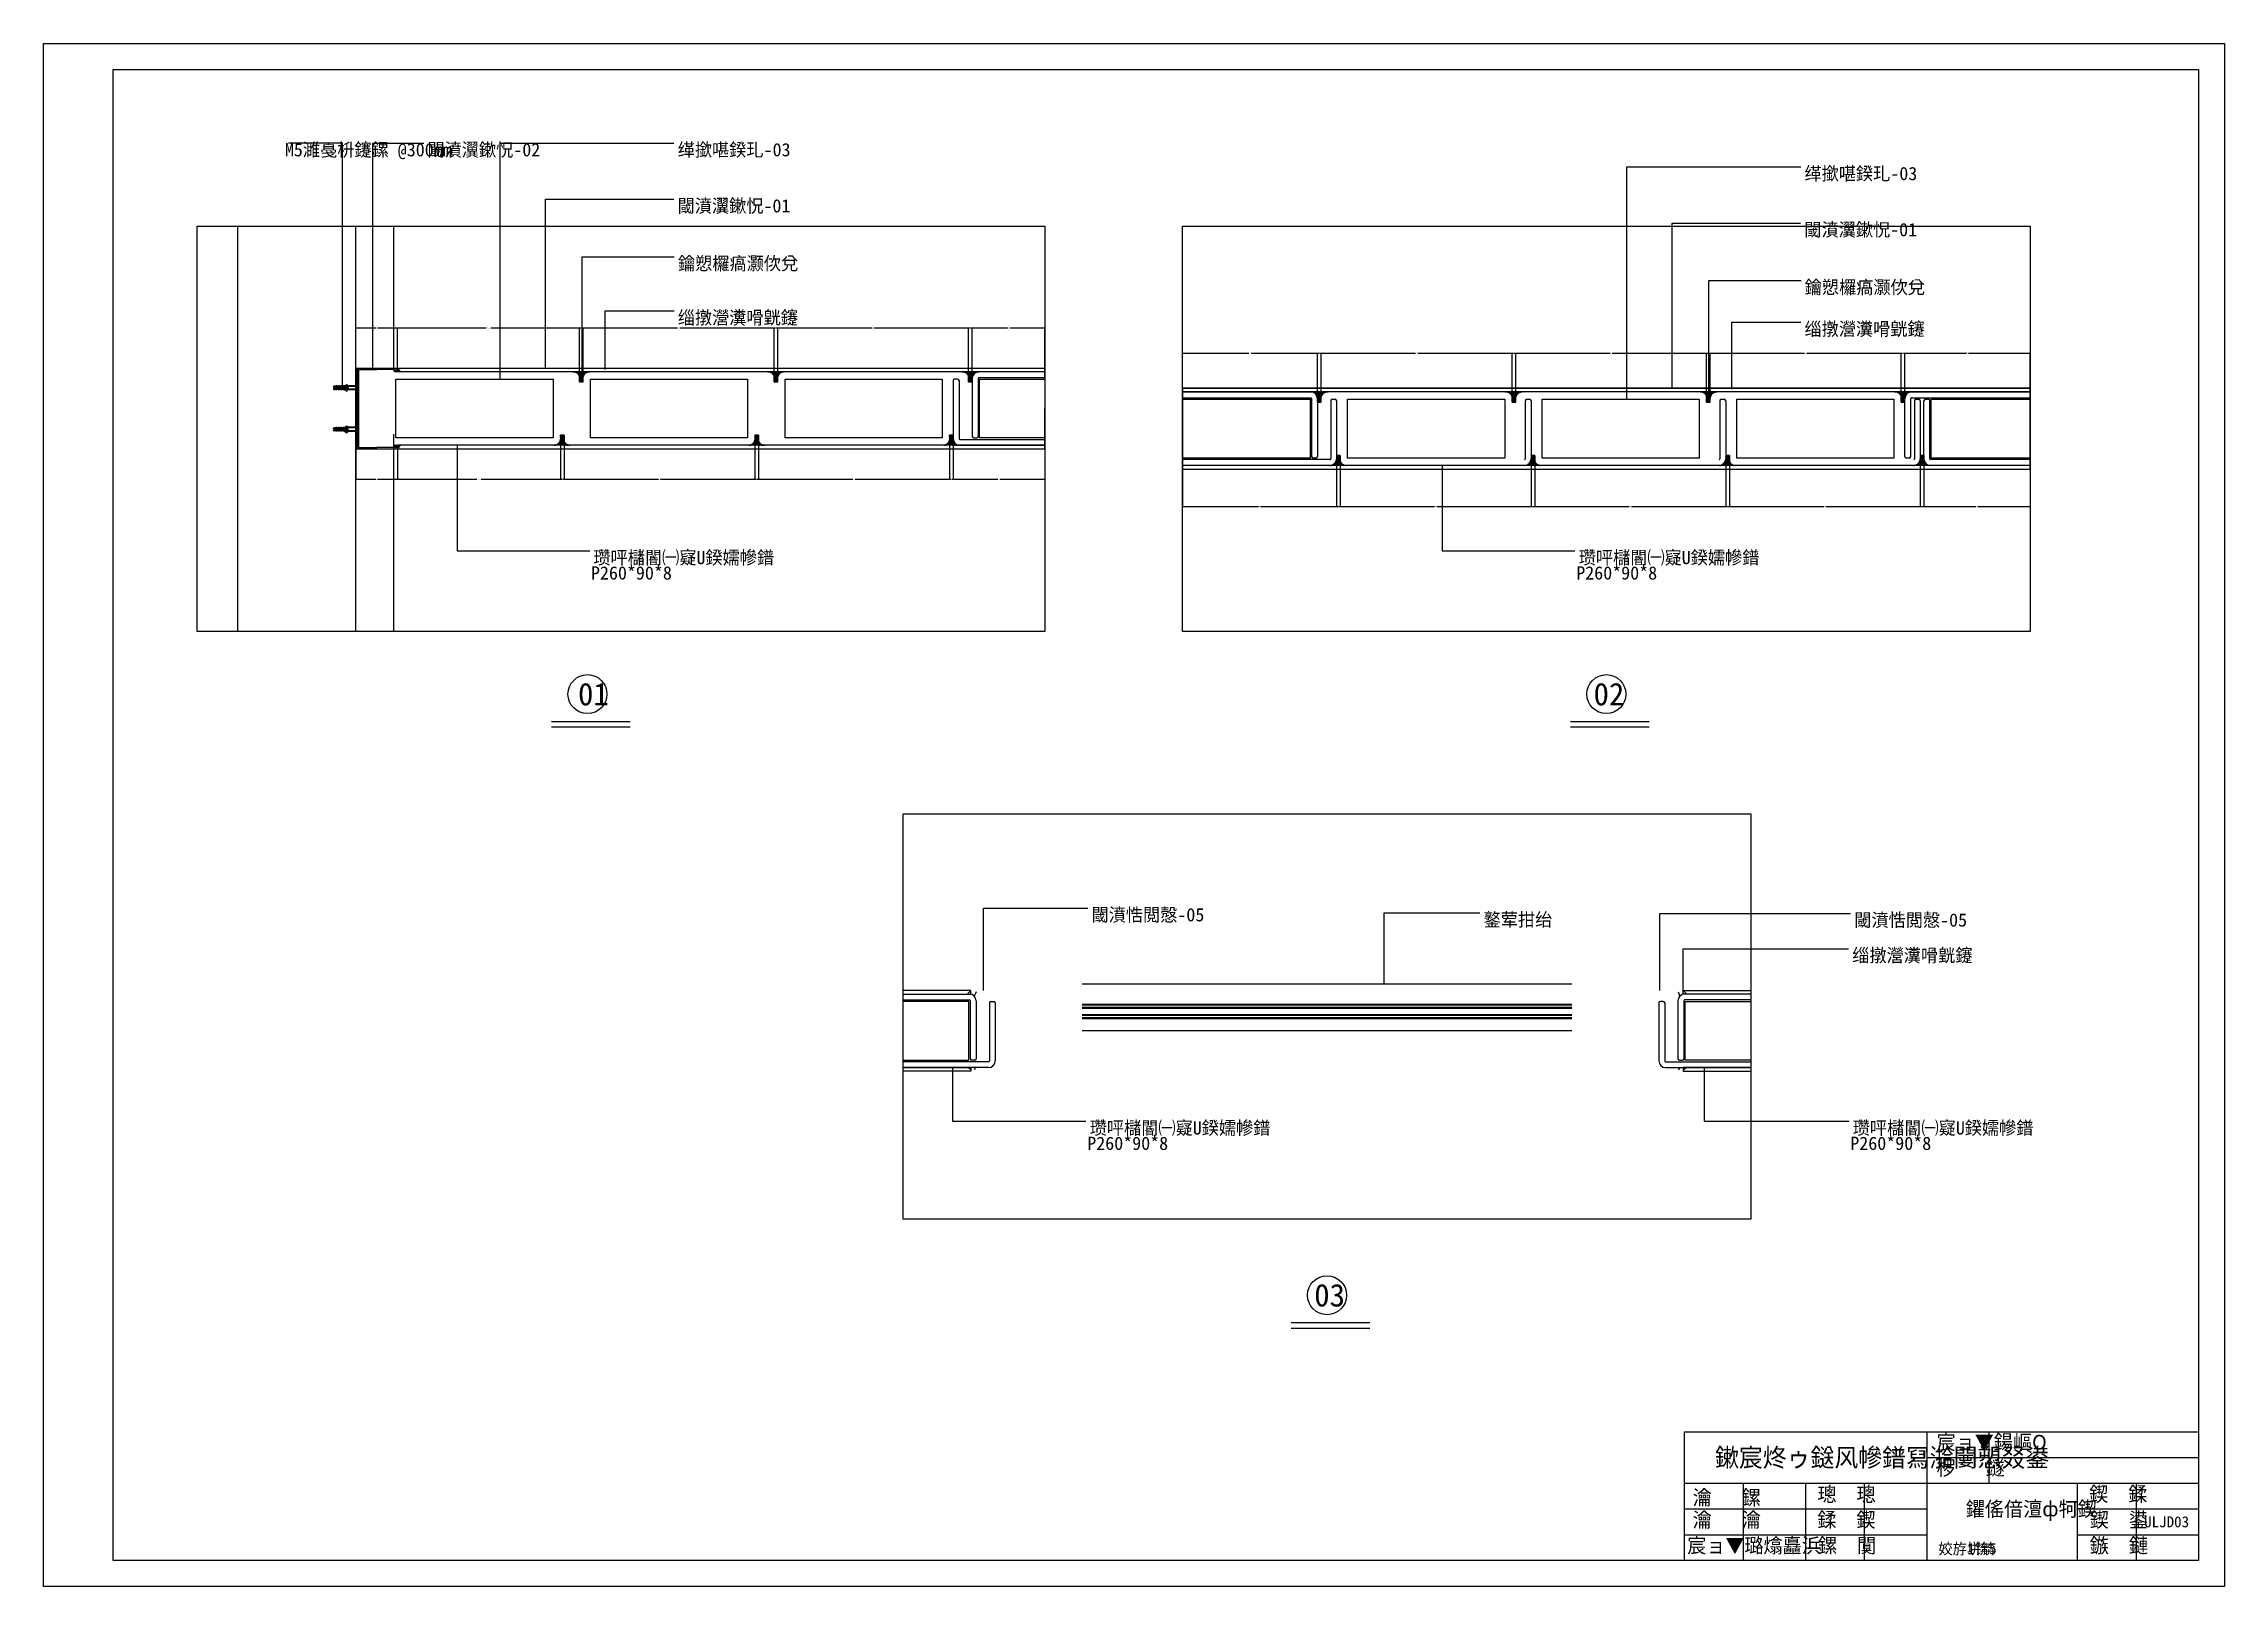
# Model space of a CAD drawing. Header units: metres. Extents: x -1248372 to 1254666, y -4709 to 22932.
# Drawn here: x 1250408 to 1253378, y 15911 to 18011 of the extents above; entities that cross this region are included whole.
import ezdxf

# ---------------------------------------------------------------- set-up
doc = ezdxf.new("R2010")
doc.units = ezdxf.units.M
for name, color, linetype in [('00-DC-閾濆瀷鏉', 3, 'Continuous'), ('A-ANNO-TEXT', 7, 'Continuous'), ('A-Detl-Thin', 131, 'Continuous'), ('FRAME', 1, 'Continuous'), ('glass', 66, 'Continuous'), ('STEEL', 3, 'Continuous'), ('TEXT', 254, 'Continuous'), ('TK', 128, 'Continuous'), ('u鐜荤拑', 113, 'Continuous'), ('YY', 4, 'Continuous'), ('绔嬮潰-妤兼澘', 140, 'Continuous'), ('绮楀疄绾', 3, 'Continuous'), ('缁嗗疄绾', 1, 'Continuous'), ('缁嗙嚎', 9, 'Continuous'), ('鐪嬬嚎', 8, 'Continuous'), ('闄勪欢', 6, 'Continuous')]:
    doc.layers.add(name, color=color, linetype=linetype)
doc.dimstyles.get("Standard").update_dxf_attribs({"dimtxt": 2.5, "dimasz": 2.5, "dimexe": 1.25, "dimexo": 0.625, "dimtad": 1, "dimcen": 2.5, "dimazin": 3, "dimtfac": 1, "dimtmove": 0, "dimatfit": 3})

msp = doc.modelspace()

# ---------------------------------------------------------------- texts
for s, p in [('01', (1251136.27, 17110.19)), ('02', (1252519.33, 17110.19)), ('03', (1252138.93, 16292))]:
    msp.add_text(s, height=30.72).set_placement(p)
at = {"layer": 'A-ANNO-TEXT'}
for p in [(1251153.83, 17281.52), (1252495.7, 17281.52), (1251829.75, 16505.12), (1252868.94, 16505.12)]:
    msp.add_text('P260*90*8', height=18, dxfattribs=at).set_placement(p)
at = {"layer": 'TK'}
for s, height, p in [('鑺傜偣澶ф牱鍥', 20, (1253026.32, 16006.37)), ('ULJD03', 15, (1253269.16, 15991.37))]:
    msp.add_text(s, height=height, dxfattribs=at).set_placement(p)
at = {"layer": 'u鐜荤拑', "char_height": 18, "attachment_point": 1}
for s, insert in [('M5濉戞枡鑳鏍 @300mm', (1250736.99, 17875.59)), ('閾濆瀷鏉怳-02', (1250931.08, 17875.59)), ('缂撳啿鍨玌-03', (1251271.93, 17875.59)), ('缂撳啿鍨玌-03', (1252806.44, 17843.2)), ('閾濆瀷鏉怳-01', (1251271.74, 17799.24)), ('閾濆瀷鏉怳-01', (1252806.25, 17766.85)), ('鑰愬欏瘑灏佽兌', (1251272.36, 17720.87)), ('鑰愬欏瘑灏佽兌', (1252806.86, 17688.48)), ('缁撴瀯瀵嗗皝鑳', (1251271.95, 17647.11)), ('缁撴瀯瀵嗗皝鑳', (1252806.45, 17631.69)), ('瓒呯櫧閽㈠寲U鍨嬬幓鐠', (1251157.12, 17320.51)), ('瓒呯櫧閽㈠寲U鍨嬬幓鐠', (1252498.99, 17320.51)), ('閾濆悎閲慤-05', (1251835.45, 16834.25)), ('鐜荤拑绐', (1252369.42, 16827.66)), ('閾濆悎閲慤-05', (1252874.23, 16827.08)), ('缁撴瀯瀵嗗皝鑳', (1252871.56, 16779.05)), ('瓒呯櫧閽㈠寲U鍨嬬幓鐠', (1251833.04, 16544.11)), ('瓒呯櫧閽㈠寲U鍨嬬幓鐠', (1252872.23, 16544.11))]:
    msp.add_mtext(s, dxfattribs=dict(at, insert=insert))

# ---------------------------------------------------------------- blocks, each defined once
blk = doc.blocks.new('123ww1q1')
at = {"color": 4}
blk.add_lwpolyline([(250239.65, 173981.22), (250239.65, 174156.24), (250939.72, 174156.24)], dxfattribs=at)
at = {"layer": 'FRAME', "color": 3}
for p, q in [((250569.69, 174156.24), (250569.69, 173981.22)), ((250654.7, 174086.23), (250654.7, 174156.24)), ((250569.69, 174121.23), (250939.72, 174121.23)), ((250239.65, 174086.23), (250939.72, 174086.23)), ((250319.66, 174086.23), (250319.66, 173981.22)), ((250404.67, 174086.23), (250404.67, 173981.22)), ((250484.68, 174086.23), (250484.68, 173981.22)), ((250774.71, 174086.23), (250774.71, 173981.22)), ((250854.78, 174086.23), (250854.78, 173981.22)), ((250239.65, 174051.23), (250569.69, 174051.23)), ((250774.71, 174051.23), (250939.72, 174051.23)), ((250239.65, 174016.22), (250569.69, 174016.22)), ((250774.71, 174016.22), (250939.72, 174016.22))]:
    blk.add_line(p, q, dxfattribs=at)
at = {"layer": 'TEXT'}
for s, height, p in [('宸ョ▼鍚嶇О', 20, (250583.02, 174132.11)), ('椤   鐩', 20, (250583.02, 174097.11)), ('瀹   鏍', 20, (250250.83, 174056.76)), ('璁  璁', 20, (250420.8, 174061.49)), ('鍥  鍒', 20, (250790.91, 174061.49)), ('瀹   瀹', 20, (250250.83, 174026.49)), ('鍒  鍥', 20, (250420.8, 174026.49)), ('鍥  鍙', 20, (250791.67, 174026.49)), ('宸ョ▼璐熻矗浜', 20, (250243.47, 173991.48)), ('鏍  闃', 20, (250421.66, 173991.48)), ('鏃  鏈', 20, (250791.77, 173991.48)), ('姣斿垪锛', 15, (250585.53, 173989.67)), ('1锛5', 15, (250624.94, 173989.67))]:
    blk.add_text(s, height=height, dxfattribs=at).set_placement(p)
at = {"layer": 'TK', "color": 3}
blk.add_text('鏉宸炵ゥ鎹风幓鐠冩湁闄愬叕鍙', height=25, dxfattribs=at).set_placement((250281.44, 174108.73))
blk = doc.blocks.new('u23332')
at = {"layer": '00-DC-閾濆瀷鏉', "color": 4}
for p, q in [((333.52, 0), (-333.52, 0)), ((333.52, -63.1), (-333.52, -63.1))]:
    blk.add_line(p, q, dxfattribs=at)
at = {"layer": 'glass'}
for points in [[(333.52, -27.4), (-333.52, -27.4)], [(-333.52, -32.4), (333.52, -32.4)], [(333.52, -41.4), (-333.52, -41.4)], [(-333.52, -46.4), (333.52, -46.4)]]:
    blk.add_lwpolyline(points, dxfattribs=at)
at = {"layer": 'YY'}
for p, q in [((333.52, -28.4), (-333.52, -28.4)), ((333.52, -31.4), (-333.52, -31.4)), ((333.52, -42.4), (-333.52, -42.4)), ((333.52, -45.4), (-333.52, -45.4))]:
    blk.add_line(p, q, dxfattribs=at)
blk = doc.blocks.new('hqwr')
at = {"layer": '缁嗙嚎'}
for p, q in [((-33.84, 1), (-33.84, 0.64)), ((-13.84, 0.64), (-33.84, 0.64)), ((-32.24, 2.6), (-32.24, 0.64)), ((-32.24, 2.6), (-32.24, 2.6)), ((-30.64, 2.24), (-32.24, 2.24)), ((-30.64, 2.04), (-30.64, 0.64)), ((-29.04, 2.6), (-30.08, 2.6)), ((-29.04, 2.6), (-29.04, 0.64)), ((-27.44, 2.24), (-29.04, 2.24)), ((-27.44, 2.04), (-27.44, 0.64)), ((-25.84, 2.6), (-26.88, 2.6)), ((-25.84, 2.6), (-25.84, 0.64)), ((-24.24, 2.24), (-25.84, 2.24)), ((-24.24, 2.04), (-24.24, 0.64)), ((-22.64, 2.6), (-23.68, 2.6)), ((-22.64, 2.6), (-22.64, 0.64)), ((-21.04, 2.24), (-22.64, 2.24)), ((-21.04, 2.04), (-21.04, 0.64)), ((-19.44, 2.6), (-20.48, 2.6)), ((-19.44, 2.6), (-19.44, 0.64)), ((-18.86, 2.24), (-19.44, 2.24)), ((-18.87, 2.61), (-15.41, 4.61)), ((-18.76, 2.69), (-18.86, 2.6)), ((-18.86, 2.6), (-18.86, 0.64)), ((-2.8, 2), (-18.86, 2)), ((-16.14, 2.8), (-14.81, 3.57)), ((-2.8, 2.8), (-16.14, 2.8)), ((-14.81, 3.57), (-15.41, 4.61)), ((-2, 4.4), (-2.8, 4.4)), ((-2.8, 4.4), (-2.8, -4.4)), ((-2, 4.4), (-2, -4.4)), ((-33.84, -0.64), (-33.84, -1)), ((-13.84, -0.65), (-33.84, -0.65)), ((-32.24, -0.64), (-32.24, -2.6)), ((-30.64, -2.24), (-32.24, -2.24)), ((-32.24, -2.6), (-32.24, -2.6)), ((-30.64, -0.64), (-30.64, -2.04)), ((-29.04, -2.6), (-30.08, -2.6)), ((-29.04, -0.64), (-29.04, -2.6)), ((-27.44, -2.24), (-29.04, -2.24)), ((-27.44, -0.64), (-27.44, -2.04)), ((-25.84, -2.6), (-26.88, -2.6)), ((-25.84, -0.64), (-25.84, -2.6)), ((-24.24, -2.24), (-25.84, -2.24)), ((-24.24, -0.64), (-24.24, -2.04)), ((-22.64, -2.6), (-23.68, -2.6)), ((-22.64, -0.64), (-22.64, -2.6)), ((-21.04, -2.24), (-22.64, -2.24)), ((-21.04, -0.64), (-21.04, -2.04)), ((-19.44, -2.6), (-20.48, -2.6)), ((-19.44, -0.64), (-19.44, -2.6)), ((-18.86, -2.24), (-19.44, -2.24)), ((-18.87, -2.61), (-15.41, -4.61)), ((-18.86, -0.64), (-18.86, -2.6)), ((-2.8, -2), (-18.86, -2)), ((-18.76, -2.69), (-18.86, -2.6)), ((-2.8, -2.8), (-16.14, -2.8)), ((-16.14, -2.8), (-14.81, -3.57)), ((-14.81, -3.57), (-15.41, -4.61)), ((-2, -4.4), (-2.8, -4.4))]:
    blk.add_line(p, q, dxfattribs=at)
blk.add_lwpolyline([(-13.84, 0.64), (-13.84, -0.65)], dxfattribs=at)
for centre, radius, start, end in [((-32.24, 1), 1.6, 90, 180), ((-30.08, 2.04), 0.56, 90, 180), ((-26.88, 2.04), 0.56, 90, 180), ((-23.68, 2.04), 0.56, 90, 180), ((-20.48, 2.04), 0.56, 90, 180), ((-18.49, 2.4), 0.4, 90, 132.57), ((-32.24, -1), 1.6, 180, 270), ((-30.08, -2.04), 0.56, 180, 270), ((-26.88, -2.04), 0.56, 180, 270), ((-23.68, -2.04), 0.56, 180, 270), ((-20.48, -2.04), 0.56, 180, 270), ((-18.49, -2.4), 0.4, 227.43, 270)]:
    blk.add_arc(centre, radius, start, end, dxfattribs=at)
blk = doc.blocks.new('_CLOSEDFILLED')
at = {"color": 0, "linetype": 'BYBLOCK'}
blk.add_solid([(-1, 0), (0, 0), (-1, 0)], dxfattribs=at)
blk = doc.blocks.new('*D24')
for p, q in [((1251772.05, 17569.26), (1251772.05, 17514.26)), ((1251771.8, 17514.26), (1251771.55, 17514.26)), ((1251772.05, 17459.26), (1251772.05, 17514.26)), ((1251772.05, 17514.26), (1251772.05, 17514.26)), ((1251772.3, 17514.26), (1251772.55, 17514.26))]:
    blk.add_line(p, q)
at = {"layer": 'Defpoints'}
for p in [(1251772.05, 17569.26), (1251772.05, 17514.26), (1251772.05, 17459.26)]:
    blk.add_point(p, dxfattribs=at)
at = {"layer": 'u鐜荤拑', "xscale": 0.25, "yscale": 0.25}
blk.add_blockref('_CLOSEDFILLED', (1251772.05, 17514.26), dxfattribs=at)
at = {"layer": 'u鐜荤拑', "xscale": 0.25, "yscale": 0.25, "rotation": 180}
blk.add_blockref('_CLOSEDFILLED', (1251772.05, 17514.26), dxfattribs=at)
at = {"layer": 'u鐜荤拑', "insert": (1251772.05, 17515.385), "char_height": 1, "attachment_point": 5}
blk.add_mtext('0', dxfattribs=at)
blk = doc.blocks.new('*D64')
for p, q in [((1252148.26, 17523.19), (1252148.26, 17589.87)), ((1252148.51, 17589.87), (1252276.76, 17589.87)), ((1252279.76, 17589.87), (1252408.01, 17589.87)), ((1252408.26, 17523.19), (1252408.26, 17589.87))]:
    blk.add_line(p, q)
at = {"layer": 'Defpoints'}
for p in [(1252148.26, 17589.87), (1252148.26, 17523.19), (1252408.26, 17523.19)]:
    blk.add_point(p, dxfattribs=at)
at = {"layer": 'u鐜荤拑', "xscale": 0.25, "yscale": 0.25, "rotation": 180}
blk.add_blockref('_CLOSEDFILLED', (1252148.26, 17589.87), dxfattribs=at)
at = {"layer": 'u鐜荤拑', "xscale": 0.25, "yscale": 0.25}
blk.add_blockref('_CLOSEDFILLED', (1252408.26, 17589.87), dxfattribs=at)
at = {"layer": 'u鐜荤拑', "insert": (1252278.26, 17589.87), "char_height": 1, "attachment_point": 5}
blk.add_mtext('260', dxfattribs=at)
blk = doc.blocks.new('*D65')
for p, q in [((1252408.26, 17523.19), (1252408.26, 17589.87)), ((1252408.51, 17589.87), (1252410.26, 17589.87)), ((1252411.26, 17589.87), (1252413.01, 17589.87)), ((1252413.26, 17523.19), (1252413.26, 17589.87))]:
    blk.add_line(p, q)
at = {"layer": 'Defpoints'}
for p in [(1252408.26, 17589.87), (1252408.26, 17523.19), (1252413.26, 17523.19)]:
    blk.add_point(p, dxfattribs=at)
at = {"layer": 'u鐜荤拑', "xscale": 0.25, "yscale": 0.25, "rotation": 180}
blk.add_blockref('_CLOSEDFILLED', (1252408.26, 17589.87), dxfattribs=at)
at = {"layer": 'u鐜荤拑', "xscale": 0.25, "yscale": 0.25}
blk.add_blockref('_CLOSEDFILLED', (1252413.26, 17589.87), dxfattribs=at)
at = {"layer": 'u鐜荤拑', "insert": (1252410.76, 17589.87), "char_height": 1, "attachment_point": 5}
blk.add_mtext('5', dxfattribs=at)
blk = doc.blocks.new('*D66')
for p, q in [((1252413.26, 17523.19), (1252413.26, 17589.87)), ((1252413.51, 17589.87), (1252541.76, 17589.87)), ((1252544.76, 17589.87), (1252673.01, 17589.87)), ((1252673.26, 17523.19), (1252673.26, 17589.87))]:
    blk.add_line(p, q)
at = {"layer": 'Defpoints'}
for p in [(1252413.26, 17589.87), (1252413.26, 17523.19), (1252673.26, 17523.19)]:
    blk.add_point(p, dxfattribs=at)
at = {"layer": 'u鐜荤拑', "xscale": 0.25, "yscale": 0.25, "rotation": 180}
blk.add_blockref('_CLOSEDFILLED', (1252413.26, 17589.87), dxfattribs=at)
at = {"layer": 'u鐜荤拑', "xscale": 0.25, "yscale": 0.25}
blk.add_blockref('_CLOSEDFILLED', (1252673.26, 17589.87), dxfattribs=at)
at = {"layer": 'u鐜荤拑', "insert": (1252543.26, 17589.87), "char_height": 1, "attachment_point": 5}
blk.add_mtext('260', dxfattribs=at)
blk = doc.blocks.new('*D67')
for p, q in [((1252174.26, 17450.5), (1252174.26, 17380.9)), ((1252434.26, 17450.5), (1252434.26, 17380.9)), ((1252174.51, 17380.9), (1252302.76, 17380.9)), ((1252305.76, 17380.9), (1252434.01, 17380.9))]:
    blk.add_line(p, q)
at = {"layer": 'Defpoints'}
for p in [(1252174.26, 17450.5), (1252434.26, 17450.5), (1252174.26, 17380.9)]:
    blk.add_point(p, dxfattribs=at)
at = {"layer": 'u鐜荤拑', "xscale": 0.25, "yscale": 0.25, "rotation": 180}
blk.add_blockref('_CLOSEDFILLED', (1252174.26, 17380.9), dxfattribs=at)
at = {"layer": 'u鐜荤拑', "xscale": 0.25, "yscale": 0.25}
blk.add_blockref('_CLOSEDFILLED', (1252434.26, 17380.9), dxfattribs=at)
at = {"layer": 'u鐜荤拑', "insert": (1252304.26, 17380.9), "char_height": 1, "attachment_point": 5}
blk.add_mtext('260', dxfattribs=at)
blk = doc.blocks.new('*D68')
for p, q in [((1252434.26, 17450.5), (1252434.26, 17380.9)), ((1252439.26, 17450.5), (1252439.26, 17380.9)), ((1252434.51, 17380.9), (1252436.26, 17380.9)), ((1252437.26, 17380.9), (1252439.01, 17380.9))]:
    blk.add_line(p, q)
at = {"layer": 'Defpoints'}
for p in [(1252434.26, 17450.5), (1252439.26, 17450.5), (1252434.26, 17380.9)]:
    blk.add_point(p, dxfattribs=at)
at = {"layer": 'u鐜荤拑', "xscale": 0.25, "yscale": 0.25, "rotation": 180}
blk.add_blockref('_CLOSEDFILLED', (1252434.26, 17380.9), dxfattribs=at)
at = {"layer": 'u鐜荤拑', "xscale": 0.25, "yscale": 0.25}
blk.add_blockref('_CLOSEDFILLED', (1252439.26, 17380.9), dxfattribs=at)
at = {"layer": 'u鐜荤拑', "insert": (1252436.76, 17380.9), "char_height": 1, "attachment_point": 5}
blk.add_mtext('5', dxfattribs=at)
blk = doc.blocks.new('*D69')
for p, q in [((1252439.26, 17450.5), (1252439.26, 17380.9)), ((1252699.26, 17450.5), (1252699.26, 17380.9)), ((1252439.51, 17380.9), (1252567.76, 17380.9)), ((1252570.76, 17380.9), (1252699.01, 17380.9))]:
    blk.add_line(p, q)
at = {"layer": 'Defpoints'}
for p in [(1252439.26, 17450.5), (1252699.26, 17450.5), (1252439.26, 17380.9)]:
    blk.add_point(p, dxfattribs=at)
at = {"layer": 'u鐜荤拑', "xscale": 0.25, "yscale": 0.25, "rotation": 180}
blk.add_blockref('_CLOSEDFILLED', (1252439.26, 17380.9), dxfattribs=at)
at = {"layer": 'u鐜荤拑', "xscale": 0.25, "yscale": 0.25}
blk.add_blockref('_CLOSEDFILLED', (1252699.26, 17380.9), dxfattribs=at)
at = {"layer": 'u鐜荤拑', "insert": (1252569.26, 17380.9), "char_height": 1, "attachment_point": 5}
blk.add_mtext('260', dxfattribs=at)
blk = doc.blocks.new('*D70')
for p, q in [((1252673.26, 17523.19), (1252673.26, 17589.87)), ((1252673.51, 17589.87), (1252675.26, 17589.87)), ((1252676.26, 17589.87), (1252678.01, 17589.87)), ((1252678.26, 17523.19), (1252678.26, 17589.87))]:
    blk.add_line(p, q)
at = {"layer": 'Defpoints'}
for p in [(1252673.26, 17589.87), (1252673.26, 17523.19), (1252678.26, 17523.19)]:
    blk.add_point(p, dxfattribs=at)
at = {"layer": 'u鐜荤拑', "xscale": 0.25, "yscale": 0.25, "rotation": 180}
blk.add_blockref('_CLOSEDFILLED', (1252673.26, 17589.87), dxfattribs=at)
at = {"layer": 'u鐜荤拑', "xscale": 0.25, "yscale": 0.25}
blk.add_blockref('_CLOSEDFILLED', (1252678.26, 17589.87), dxfattribs=at)
at = {"layer": 'u鐜荤拑', "insert": (1252675.76, 17589.87), "char_height": 1, "attachment_point": 5}
blk.add_mtext('5', dxfattribs=at)
blk = doc.blocks.new('*D71')
for p, q in [((1252678.26, 17523.19), (1252678.26, 17589.87)), ((1252678.51, 17589.87), (1252806.76, 17589.87)), ((1252809.76, 17589.87), (1252938.01, 17589.87)), ((1252938.26, 17523.19), (1252938.26, 17589.87))]:
    blk.add_line(p, q)
at = {"layer": 'Defpoints'}
for p in [(1252678.26, 17589.87), (1252678.26, 17523.19), (1252938.26, 17523.19)]:
    blk.add_point(p, dxfattribs=at)
at = {"layer": 'u鐜荤拑', "xscale": 0.25, "yscale": 0.25, "rotation": 180}
blk.add_blockref('_CLOSEDFILLED', (1252678.26, 17589.87), dxfattribs=at)
at = {"layer": 'u鐜荤拑', "xscale": 0.25, "yscale": 0.25}
blk.add_blockref('_CLOSEDFILLED', (1252938.26, 17589.87), dxfattribs=at)
at = {"layer": 'u鐜荤拑', "insert": (1252808.26, 17589.87), "char_height": 1, "attachment_point": 5}
blk.add_mtext('260', dxfattribs=at)
blk = doc.blocks.new('*D72')
for p, q in [((1252699.26, 17450.5), (1252699.26, 17380.9)), ((1252704.26, 17450.5), (1252704.26, 17380.9)), ((1252699.51, 17380.9), (1252701.26, 17380.9)), ((1252702.26, 17380.9), (1252704.01, 17380.9))]:
    blk.add_line(p, q)
at = {"layer": 'Defpoints'}
for p in [(1252699.26, 17450.5), (1252704.26, 17450.5), (1252699.26, 17380.9)]:
    blk.add_point(p, dxfattribs=at)
at = {"layer": 'u鐜荤拑', "xscale": 0.25, "yscale": 0.25, "rotation": 180}
blk.add_blockref('_CLOSEDFILLED', (1252699.26, 17380.9), dxfattribs=at)
at = {"layer": 'u鐜荤拑', "xscale": 0.25, "yscale": 0.25}
blk.add_blockref('_CLOSEDFILLED', (1252704.26, 17380.9), dxfattribs=at)
at = {"layer": 'u鐜荤拑', "insert": (1252701.76, 17380.9), "char_height": 1, "attachment_point": 5}
blk.add_mtext('5', dxfattribs=at)
blk = doc.blocks.new('*D73')
for p, q in [((1252704.26, 17450.5), (1252704.26, 17380.9)), ((1252964.26, 17450.5), (1252964.26, 17380.9)), ((1252704.51, 17380.9), (1252832.76, 17380.9)), ((1252835.76, 17380.9), (1252964.01, 17380.9))]:
    blk.add_line(p, q)
at = {"layer": 'Defpoints'}
for p in [(1252704.26, 17450.5), (1252964.26, 17450.5), (1252704.26, 17380.9)]:
    blk.add_point(p, dxfattribs=at)
at = {"layer": 'u鐜荤拑', "xscale": 0.25, "yscale": 0.25, "rotation": 180}
blk.add_blockref('_CLOSEDFILLED', (1252704.26, 17380.9), dxfattribs=at)
at = {"layer": 'u鐜荤拑', "xscale": 0.25, "yscale": 0.25}
blk.add_blockref('_CLOSEDFILLED', (1252964.26, 17380.9), dxfattribs=at)
at = {"layer": 'u鐜荤拑', "insert": (1252834.26, 17380.9), "char_height": 1, "attachment_point": 5}
blk.add_mtext('260', dxfattribs=at)
blk = doc.blocks.new('*D74')
for p, q in [((1252938.26, 17523.19), (1252938.26, 17589.87)), ((1252938.51, 17589.87), (1252940.26, 17589.87)), ((1252941.26, 17589.87), (1252943.01, 17589.87)), ((1252943.26, 17523.19), (1252943.26, 17589.87))]:
    blk.add_line(p, q)
at = {"layer": 'Defpoints'}
for p in [(1252938.26, 17589.87), (1252938.26, 17523.19), (1252943.26, 17523.19)]:
    blk.add_point(p, dxfattribs=at)
at = {"layer": 'u鐜荤拑', "xscale": 0.25, "yscale": 0.25, "rotation": 180}
blk.add_blockref('_CLOSEDFILLED', (1252938.26, 17589.87), dxfattribs=at)
at = {"layer": 'u鐜荤拑', "xscale": 0.25, "yscale": 0.25}
blk.add_blockref('_CLOSEDFILLED', (1252943.26, 17589.87), dxfattribs=at)
at = {"layer": 'u鐜荤拑', "insert": (1252940.76, 17589.87), "char_height": 1, "attachment_point": 5}
blk.add_mtext('5', dxfattribs=at)
blk = doc.blocks.new('*D75')
for p, q in [((1252943.26, 17523.19), (1252943.26, 17589.87)), ((1252943.51, 17589.87), (1253027.09, 17589.87)), ((1253030.09, 17589.87), (1253113.67, 17589.87)), ((1253113.92, 17541.84), (1253113.92, 17589.87))]:
    blk.add_line(p, q)
at = {"layer": 'Defpoints'}
for p in [(1252943.26, 17589.87), (1252943.26, 17523.19), (1253113.92, 17541.84)]:
    blk.add_point(p, dxfattribs=at)
at = {"layer": 'u鐜荤拑', "xscale": 0.25, "yscale": 0.25, "rotation": 180}
blk.add_blockref('_CLOSEDFILLED', (1252943.26, 17589.87), dxfattribs=at)
at = {"layer": 'u鐜荤拑', "xscale": 0.25, "yscale": 0.25}
blk.add_blockref('_CLOSEDFILLED', (1253113.92, 17589.87), dxfattribs=at)
at = {"layer": 'u鐜荤拑', "insert": (1253028.59, 17589.87), "char_height": 1, "attachment_point": 5}
blk.add_mtext('DIM', dxfattribs=at)
blk = doc.blocks.new('*D76')
for p, q in [((1252964.26, 17450.5), (1252964.26, 17380.9)), ((1252969.26, 17450.5), (1252969.26, 17380.9)), ((1252964.51, 17380.9), (1252966.26, 17380.9)), ((1252967.26, 17380.9), (1252969.01, 17380.9))]:
    blk.add_line(p, q)
at = {"layer": 'Defpoints'}
for p in [(1252964.26, 17450.5), (1252969.26, 17450.5), (1252964.26, 17380.9)]:
    blk.add_point(p, dxfattribs=at)
at = {"layer": 'u鐜荤拑', "xscale": 0.25, "yscale": 0.25, "rotation": 180}
blk.add_blockref('_CLOSEDFILLED', (1252964.26, 17380.9), dxfattribs=at)
at = {"layer": 'u鐜荤拑', "xscale": 0.25, "yscale": 0.25}
blk.add_blockref('_CLOSEDFILLED', (1252969.26, 17380.9), dxfattribs=at)
at = {"layer": 'u鐜荤拑', "insert": (1252966.76, 17380.9), "char_height": 1, "attachment_point": 5}
blk.add_mtext('5', dxfattribs=at)
blk = doc.blocks.new('*D77')
for p, q in [((1252969.26, 17450.5), (1252969.26, 17380.9)), ((1253113.92, 17431.84), (1253113.92, 17380.9)), ((1252969.51, 17380.9), (1253040.09, 17380.9)), ((1253043.09, 17380.9), (1253113.67, 17380.9))]:
    blk.add_line(p, q)
at = {"layer": 'Defpoints'}
for p in [(1252969.26, 17450.5), (1253113.92, 17431.84), (1252969.26, 17380.9)]:
    blk.add_point(p, dxfattribs=at)
at = {"layer": 'u鐜荤拑', "xscale": 0.25, "yscale": 0.25, "rotation": 180}
blk.add_blockref('_CLOSEDFILLED', (1252969.26, 17380.9), dxfattribs=at)
at = {"layer": 'u鐜荤拑', "xscale": 0.25, "yscale": 0.25}
blk.add_blockref('_CLOSEDFILLED', (1253113.92, 17380.9), dxfattribs=at)
at = {"layer": 'u鐜荤拑', "insert": (1253041.59, 17380.9), "char_height": 1, "attachment_point": 5}
blk.add_mtext('DIM', dxfattribs=at)
blk = doc.blocks.new('*D78')
for p, q in [((1251959.55, 17541.84), (1251959.55, 17589.87)), ((1251959.8, 17589.87), (1252049.905, 17589.87)), ((1252052.905, 17589.87), (1252143.01, 17589.87)), ((1252143.26, 17523.19), (1252143.26, 17589.87))]:
    blk.add_line(p, q)
at = {"layer": 'Defpoints'}
for p in [(1251959.55, 17589.87), (1251959.55, 17541.84), (1252143.26, 17523.19)]:
    blk.add_point(p, dxfattribs=at)
at = {"layer": 'u鐜荤拑', "xscale": 0.25, "yscale": 0.25, "rotation": 180}
blk.add_blockref('_CLOSEDFILLED', (1251959.55, 17589.87), dxfattribs=at)
at = {"layer": 'u鐜荤拑', "xscale": 0.25, "yscale": 0.25}
blk.add_blockref('_CLOSEDFILLED', (1252143.26, 17589.87), dxfattribs=at)
at = {"layer": 'u鐜荤拑', "insert": (1252051.405, 17589.87), "char_height": 1, "attachment_point": 5}
blk.add_mtext('DIM', dxfattribs=at)
blk = doc.blocks.new('*D79')
for p, q in [((1252143.26, 17523.19), (1252143.26, 17589.87)), ((1252143.51, 17589.87), (1252145.26, 17589.87)), ((1252146.26, 17589.87), (1252148.01, 17589.87)), ((1252148.26, 17523.19), (1252148.26, 17589.87))]:
    blk.add_line(p, q)
at = {"layer": 'Defpoints'}
for p in [(1252143.26, 17589.87), (1252143.26, 17523.19), (1252148.26, 17523.19)]:
    blk.add_point(p, dxfattribs=at)
at = {"layer": 'u鐜荤拑', "xscale": 0.25, "yscale": 0.25, "rotation": 180}
blk.add_blockref('_CLOSEDFILLED', (1252143.26, 17589.87), dxfattribs=at)
at = {"layer": 'u鐜荤拑', "xscale": 0.25, "yscale": 0.25}
blk.add_blockref('_CLOSEDFILLED', (1252148.26, 17589.87), dxfattribs=at)
at = {"layer": 'u鐜荤拑', "insert": (1252145.76, 17589.87), "char_height": 1, "attachment_point": 5}
blk.add_mtext('5', dxfattribs=at)
blk = doc.blocks.new('*D80')
for p, q in [((1252169.26, 17450.5), (1252169.26, 17380.9)), ((1251959.55, 17431.84), (1251959.55, 17380.9)), ((1251959.8, 17380.9), (1252062.905, 17380.9)), ((1252065.905, 17380.9), (1252169.01, 17380.9))]:
    blk.add_line(p, q)
at = {"layer": 'Defpoints'}
for p in [(1252169.26, 17450.5), (1251959.55, 17431.84), (1251959.55, 17380.9)]:
    blk.add_point(p, dxfattribs=at)
at = {"layer": 'u鐜荤拑', "xscale": 0.25, "yscale": 0.25, "rotation": 180}
blk.add_blockref('_CLOSEDFILLED', (1251959.55, 17380.9), dxfattribs=at)
at = {"layer": 'u鐜荤拑', "xscale": 0.25, "yscale": 0.25}
blk.add_blockref('_CLOSEDFILLED', (1252169.26, 17380.9), dxfattribs=at)
at = {"layer": 'u鐜荤拑', "insert": (1252064.405, 17380.9), "char_height": 1, "attachment_point": 5}
blk.add_mtext('DIM', dxfattribs=at)
blk = doc.blocks.new('*D81')
for p, q in [((1252169.26, 17450.5), (1252169.26, 17380.9)), ((1252174.26, 17450.5), (1252174.26, 17380.9)), ((1252169.51, 17380.9), (1252171.26, 17380.9)), ((1252172.26, 17380.9), (1252174.01, 17380.9))]:
    blk.add_line(p, q)
at = {"layer": 'Defpoints'}
for p in [(1252169.26, 17450.5), (1252174.26, 17450.5), (1252169.26, 17380.9)]:
    blk.add_point(p, dxfattribs=at)
at = {"layer": 'u鐜荤拑', "xscale": 0.25, "yscale": 0.25, "rotation": 180}
blk.add_blockref('_CLOSEDFILLED', (1252169.26, 17380.9), dxfattribs=at)
at = {"layer": 'u鐜荤拑', "xscale": 0.25, "yscale": 0.25}
blk.add_blockref('_CLOSEDFILLED', (1252174.26, 17380.9), dxfattribs=at)
at = {"layer": 'u鐜荤拑', "insert": (1252171.76, 17380.9), "char_height": 1, "attachment_point": 5}
blk.add_mtext('5', dxfattribs=at)
blk = doc.blocks.new('*D82')
for p, q in [((1253113.67, 17539.34), (1253113.42, 17539.34)), ((1253113.92, 17541.84), (1253113.92, 17539.34)), ((1253113.92, 17536.84), (1253113.92, 17539.34)), ((1253113.92, 17539.34), (1253113.92, 17539.34)), ((1253114.17, 17539.34), (1253114.42, 17539.34))]:
    blk.add_line(p, q)
at = {"layer": 'Defpoints'}
for p in [(1253113.92, 17541.84), (1253113.92, 17539.34), (1253113.92, 17536.84)]:
    blk.add_point(p, dxfattribs=at)
at = {"layer": 'u鐜荤拑', "xscale": 0.25, "yscale": 0.25}
blk.add_blockref('_CLOSEDFILLED', (1253113.92, 17539.34), dxfattribs=at)
at = {"layer": 'u鐜荤拑', "xscale": 0.25, "yscale": 0.25, "rotation": 180}
blk.add_blockref('_CLOSEDFILLED', (1253113.92, 17539.34), dxfattribs=at)
at = {"layer": 'u鐜荤拑', "insert": (1253113.92, 17540.465), "char_height": 1, "attachment_point": 5}
blk.add_mtext('0', dxfattribs=at)
blk = doc.blocks.new('*D83')
for p, q in [((1253113.92, 17536.84), (1253113.92, 17486.84)), ((1253113.67, 17486.84), (1253113.42, 17486.84)), ((1253113.92, 17436.84), (1253113.92, 17486.84)), ((1253113.92, 17486.84), (1253113.92, 17486.84)), ((1253114.17, 17486.84), (1253114.42, 17486.84))]:
    blk.add_line(p, q)
at = {"layer": 'Defpoints'}
for p in [(1253113.92, 17536.84), (1253113.92, 17486.84), (1253113.92, 17436.84)]:
    blk.add_point(p, dxfattribs=at)
at = {"layer": 'u鐜荤拑', "xscale": 0.25, "yscale": 0.25}
blk.add_blockref('_CLOSEDFILLED', (1253113.92, 17486.84), dxfattribs=at)
at = {"layer": 'u鐜荤拑', "xscale": 0.25, "yscale": 0.25, "rotation": 180}
blk.add_blockref('_CLOSEDFILLED', (1253113.92, 17486.84), dxfattribs=at)
at = {"layer": 'u鐜荤拑', "insert": (1253113.92, 17487.965), "char_height": 1, "attachment_point": 5}
blk.add_mtext('0', dxfattribs=at)
blk = doc.blocks.new('*D84')
for p, q in [((1253113.67, 17434.34), (1253113.42, 17434.34)), ((1253113.92, 17436.84), (1253113.92, 17434.34)), ((1253113.92, 17431.84), (1253113.92, 17434.34)), ((1253113.92, 17434.34), (1253113.92, 17434.34)), ((1253114.17, 17434.34), (1253114.42, 17434.34))]:
    blk.add_line(p, q)
at = {"layer": 'Defpoints'}
for p in [(1253113.92, 17436.84), (1253113.92, 17434.34), (1253113.92, 17431.84)]:
    blk.add_point(p, dxfattribs=at)
at = {"layer": 'u鐜荤拑', "xscale": 0.25, "yscale": 0.25}
blk.add_blockref('_CLOSEDFILLED', (1253113.92, 17434.34), dxfattribs=at)
at = {"layer": 'u鐜荤拑', "xscale": 0.25, "yscale": 0.25, "rotation": 180}
blk.add_blockref('_CLOSEDFILLED', (1253113.92, 17434.34), dxfattribs=at)
at = {"layer": 'u鐜荤拑', "insert": (1253113.92, 17435.465), "char_height": 1, "attachment_point": 5}
blk.add_mtext('0', dxfattribs=at)
blk = doc.blocks.new('*D85')
for p, q in [((1253113.92, 17541.84), (1253113.92, 17486.84)), ((1253113.67, 17486.84), (1253113.42, 17486.84)), ((1253113.92, 17431.84), (1253113.92, 17486.84)), ((1253113.92, 17486.84), (1253113.92, 17486.84)), ((1253114.17, 17486.84), (1253114.42, 17486.84))]:
    blk.add_line(p, q)
at = {"layer": 'Defpoints'}
for p in [(1253113.92, 17541.84), (1253113.92, 17486.84), (1253113.92, 17431.84)]:
    blk.add_point(p, dxfattribs=at)
at = {"layer": 'u鐜荤拑', "xscale": 0.25, "yscale": 0.25}
blk.add_blockref('_CLOSEDFILLED', (1253113.92, 17486.84), dxfattribs=at)
at = {"layer": 'u鐜荤拑', "xscale": 0.25, "yscale": 0.25, "rotation": 180}
blk.add_blockref('_CLOSEDFILLED', (1253113.92, 17486.84), dxfattribs=at)
at = {"layer": 'u鐜荤拑', "insert": (1253113.92, 17487.965), "char_height": 1, "attachment_point": 5}
blk.add_mtext('0', dxfattribs=at)
blk = doc.blocks.new('*D86')
for p, q in [((1250833.44, 17459.26), (1250833.44, 17417.95)), ((1250890.44, 17459.26), (1250890.44, 17417.95)), ((1250833.69, 17417.95), (1250860.94, 17417.95)), ((1250862.94, 17417.95), (1250890.19, 17417.95))]:
    blk.add_line(p, q)
at = {"layer": 'Defpoints'}
for p in [(1250833.44, 17459.26), (1250890.44, 17459.26), (1250833.44, 17417.95)]:
    blk.add_point(p, dxfattribs=at)
at = {"layer": 'u鐜荤拑', "xscale": 0.25, "yscale": 0.25, "rotation": 180}
blk.add_blockref('_CLOSEDFILLED', (1250833.44, 17417.95), dxfattribs=at)
at = {"layer": 'u鐜荤拑', "xscale": 0.25, "yscale": 0.25}
blk.add_blockref('_CLOSEDFILLED', (1250890.44, 17417.95), dxfattribs=at)
at = {"layer": 'u鐜荤拑', "insert": (1250861.94, 17417.95), "char_height": 1, "attachment_point": 5}
blk.add_mtext('57', dxfattribs=at)
blk = doc.blocks.new('*D87')
for p, q in [((1251112.16, 17477.91), (1251112.16, 17417.95)), ((1250890.44, 17459.26), (1250890.44, 17417.95)), ((1250890.69, 17417.95), (1250998.3, 17417.95)), ((1251004.3, 17417.95), (1251111.91, 17417.95))]:
    blk.add_line(p, q)
at = {"layer": 'Defpoints'}
for p in [(1251112.16, 17477.91), (1250890.44, 17459.26), (1250890.44, 17417.95)]:
    blk.add_point(p, dxfattribs=at)
at = {"layer": 'u鐜荤拑', "xscale": 0.25, "yscale": 0.25, "rotation": 180}
blk.add_blockref('_CLOSEDFILLED', (1250890.44, 17417.95), dxfattribs=at)
at = {"layer": 'u鐜荤拑', "xscale": 0.25, "yscale": 0.25}
blk.add_blockref('_CLOSEDFILLED', (1251112.16, 17417.95), dxfattribs=at)
at = {"layer": 'u鐜荤拑', "insert": (1251001.3, 17417.95), "char_height": 1, "attachment_point": 5}
blk.add_mtext('221,72', dxfattribs=at)
blk = doc.blocks.new('*D88')
for p, q in [((1251112.16, 17477.91), (1251112.16, 17417.95)), ((1251117.16, 17477.91), (1251117.16, 17417.95)), ((1251112.41, 17417.95), (1251114.16, 17417.95)), ((1251115.16, 17417.95), (1251116.91, 17417.95))]:
    blk.add_line(p, q)
at = {"layer": 'Defpoints'}
for p in [(1251112.16, 17477.91), (1251117.16, 17477.91), (1251112.16, 17417.95)]:
    blk.add_point(p, dxfattribs=at)
at = {"layer": 'u鐜荤拑', "xscale": 0.25, "yscale": 0.25, "rotation": 180}
blk.add_blockref('_CLOSEDFILLED', (1251112.16, 17417.95), dxfattribs=at)
at = {"layer": 'u鐜荤拑', "xscale": 0.25, "yscale": 0.25}
blk.add_blockref('_CLOSEDFILLED', (1251117.16, 17417.95), dxfattribs=at)
at = {"layer": 'u鐜荤拑', "insert": (1251114.66, 17417.95), "char_height": 1, "attachment_point": 5}
blk.add_mtext('5', dxfattribs=at)
blk = doc.blocks.new('*D89')
for p, q in [((1251117.16, 17477.91), (1251117.16, 17417.95)), ((1251377.16, 17477.91), (1251377.16, 17417.95)), ((1251117.41, 17417.95), (1251245.66, 17417.95)), ((1251248.66, 17417.95), (1251376.91, 17417.95))]:
    blk.add_line(p, q)
at = {"layer": 'Defpoints'}
for p in [(1251117.16, 17477.91), (1251377.16, 17477.91), (1251117.16, 17417.95)]:
    blk.add_point(p, dxfattribs=at)
at = {"layer": 'u鐜荤拑', "xscale": 0.25, "yscale": 0.25, "rotation": 180}
blk.add_blockref('_CLOSEDFILLED', (1251117.16, 17417.95), dxfattribs=at)
at = {"layer": 'u鐜荤拑', "xscale": 0.25, "yscale": 0.25}
blk.add_blockref('_CLOSEDFILLED', (1251377.16, 17417.95), dxfattribs=at)
at = {"layer": 'u鐜荤拑', "insert": (1251247.16, 17417.95), "char_height": 1, "attachment_point": 5}
blk.add_mtext('260', dxfattribs=at)
blk = doc.blocks.new('*D90')
for p, q in [((1251377.16, 17477.91), (1251377.16, 17417.95)), ((1251382.16, 17477.91), (1251382.16, 17417.95)), ((1251377.41, 17417.95), (1251379.16, 17417.95)), ((1251380.16, 17417.95), (1251381.91, 17417.95))]:
    blk.add_line(p, q)
at = {"layer": 'Defpoints'}
for p in [(1251377.16, 17477.91), (1251382.16, 17477.91), (1251377.16, 17417.95)]:
    blk.add_point(p, dxfattribs=at)
at = {"layer": 'u鐜荤拑', "xscale": 0.25, "yscale": 0.25, "rotation": 180}
blk.add_blockref('_CLOSEDFILLED', (1251377.16, 17417.95), dxfattribs=at)
at = {"layer": 'u鐜荤拑', "xscale": 0.25, "yscale": 0.25}
blk.add_blockref('_CLOSEDFILLED', (1251382.16, 17417.95), dxfattribs=at)
at = {"layer": 'u鐜荤拑', "insert": (1251379.66, 17417.95), "char_height": 1, "attachment_point": 5}
blk.add_mtext('5', dxfattribs=at)
blk = doc.blocks.new('*D91')
for p, q in [((1251382.16, 17477.91), (1251382.16, 17417.95)), ((1251642.16, 17477.91), (1251642.16, 17417.95)), ((1251382.41, 17417.95), (1251510.66, 17417.95)), ((1251513.66, 17417.95), (1251641.91, 17417.95))]:
    blk.add_line(p, q)
at = {"layer": 'Defpoints'}
for p in [(1251382.16, 17477.91), (1251642.16, 17477.91), (1251382.16, 17417.95)]:
    blk.add_point(p, dxfattribs=at)
at = {"layer": 'u鐜荤拑', "xscale": 0.25, "yscale": 0.25, "rotation": 180}
blk.add_blockref('_CLOSEDFILLED', (1251382.16, 17417.95), dxfattribs=at)
at = {"layer": 'u鐜荤拑', "xscale": 0.25, "yscale": 0.25}
blk.add_blockref('_CLOSEDFILLED', (1251642.16, 17417.95), dxfattribs=at)
at = {"layer": 'u鐜荤拑', "insert": (1251512.16, 17417.95), "char_height": 1, "attachment_point": 5}
blk.add_mtext('260', dxfattribs=at)
blk = doc.blocks.new('*D92')
for p, q in [((1251642.16, 17477.91), (1251642.16, 17417.95)), ((1251647.16, 17477.91), (1251647.16, 17417.95)), ((1251642.41, 17417.95), (1251644.16, 17417.95)), ((1251645.16, 17417.95), (1251646.91, 17417.95))]:
    blk.add_line(p, q)
at = {"layer": 'Defpoints'}
for p in [(1251642.16, 17477.91), (1251647.16, 17477.91), (1251642.16, 17417.95)]:
    blk.add_point(p, dxfattribs=at)
at = {"layer": 'u鐜荤拑', "xscale": 0.25, "yscale": 0.25, "rotation": 180}
blk.add_blockref('_CLOSEDFILLED', (1251642.16, 17417.95), dxfattribs=at)
at = {"layer": 'u鐜荤拑', "xscale": 0.25, "yscale": 0.25}
blk.add_blockref('_CLOSEDFILLED', (1251647.16, 17417.95), dxfattribs=at)
at = {"layer": 'u鐜荤拑', "insert": (1251644.66, 17417.95), "char_height": 1, "attachment_point": 5}
blk.add_mtext('5', dxfattribs=at)
blk = doc.blocks.new('*D93')
for p, q in [((1251647.16, 17477.91), (1251647.16, 17417.95)), ((1251772.05, 17474.27), (1251772.05, 17417.95)), ((1251647.41, 17417.95), (1251708.105, 17417.95)), ((1251711.105, 17417.95), (1251771.8, 17417.95))]:
    blk.add_line(p, q)
at = {"layer": 'Defpoints'}
for p in [(1251647.16, 17477.91), (1251772.05, 17474.27), (1251647.16, 17417.95)]:
    blk.add_point(p, dxfattribs=at)
at = {"layer": 'u鐜荤拑', "xscale": 0.25, "yscale": 0.25, "rotation": 180}
blk.add_blockref('_CLOSEDFILLED', (1251647.16, 17417.95), dxfattribs=at)
at = {"layer": 'u鐜荤拑', "xscale": 0.25, "yscale": 0.25}
blk.add_blockref('_CLOSEDFILLED', (1251772.05, 17417.95), dxfattribs=at)
at = {"layer": 'u鐜荤拑', "insert": (1251709.605, 17417.95), "char_height": 1, "attachment_point": 5}
blk.add_mtext('DIM', dxfattribs=at)
blk = doc.blocks.new('*D94')
for p, q in [((1250833.44, 17569.26), (1250833.44, 17623.94)), ((1250833.69, 17623.94), (1250860.94, 17623.94)), ((1250862.94, 17623.94), (1250890.19, 17623.94)), ((1250890.44, 17569.26), (1250890.44, 17623.94))]:
    blk.add_line(p, q)
at = {"layer": 'Defpoints'}
for p in [(1250833.44, 17623.94), (1250833.44, 17569.26), (1250890.44, 17569.26)]:
    blk.add_point(p, dxfattribs=at)
at = {"layer": 'u鐜荤拑', "xscale": 0.25, "yscale": 0.25, "rotation": 180}
blk.add_blockref('_CLOSEDFILLED', (1250833.44, 17623.94), dxfattribs=at)
at = {"layer": 'u鐜荤拑', "xscale": 0.25, "yscale": 0.25}
blk.add_blockref('_CLOSEDFILLED', (1250890.44, 17623.94), dxfattribs=at)
at = {"layer": 'u鐜荤拑', "insert": (1250861.94, 17623.94), "char_height": 1, "attachment_point": 5}
blk.add_mtext('57', dxfattribs=at)
blk = doc.blocks.new('*D95')
for p, q in [((1250890.44, 17569.26), (1250890.44, 17623.94)), ((1250890.69, 17623.94), (1251011.3, 17623.94)), ((1251017.3, 17623.94), (1251137.91, 17623.94)), ((1251138.16, 17550.6), (1251138.16, 17623.94))]:
    blk.add_line(p, q)
at = {"layer": 'Defpoints'}
for p in [(1250890.44, 17623.94), (1250890.44, 17569.26), (1251138.16, 17550.6)]:
    blk.add_point(p, dxfattribs=at)
at = {"layer": 'u鐜荤拑', "xscale": 0.25, "yscale": 0.25, "rotation": 180}
blk.add_blockref('_CLOSEDFILLED', (1250890.44, 17623.94), dxfattribs=at)
at = {"layer": 'u鐜荤拑', "xscale": 0.25, "yscale": 0.25}
blk.add_blockref('_CLOSEDFILLED', (1251138.16, 17623.94), dxfattribs=at)
at = {"layer": 'u鐜荤拑', "insert": (1251014.3, 17623.94), "char_height": 1, "attachment_point": 5}
blk.add_mtext('247,72', dxfattribs=at)
blk = doc.blocks.new('*D96')
for p, q in [((1251138.16, 17550.6), (1251138.16, 17623.94)), ((1251138.41, 17623.94), (1251140.16, 17623.94)), ((1251141.16, 17623.94), (1251142.91, 17623.94)), ((1251143.16, 17550.6), (1251143.16, 17623.94))]:
    blk.add_line(p, q)
at = {"layer": 'Defpoints'}
for p in [(1251138.16, 17623.94), (1251138.16, 17550.6), (1251143.16, 17550.6)]:
    blk.add_point(p, dxfattribs=at)
at = {"layer": 'u鐜荤拑', "xscale": 0.25, "yscale": 0.25, "rotation": 180}
blk.add_blockref('_CLOSEDFILLED', (1251138.16, 17623.94), dxfattribs=at)
at = {"layer": 'u鐜荤拑', "xscale": 0.25, "yscale": 0.25}
blk.add_blockref('_CLOSEDFILLED', (1251143.16, 17623.94), dxfattribs=at)
at = {"layer": 'u鐜荤拑', "insert": (1251140.66, 17623.94), "char_height": 1, "attachment_point": 5}
blk.add_mtext('5', dxfattribs=at)
blk = doc.blocks.new('*D97')
for p, q in [((1251143.16, 17550.6), (1251143.16, 17623.94)), ((1251143.41, 17623.94), (1251271.66, 17623.94)), ((1251274.66, 17623.94), (1251402.91, 17623.94)), ((1251403.16, 17550.6), (1251403.16, 17623.94))]:
    blk.add_line(p, q)
at = {"layer": 'Defpoints'}
for p in [(1251143.16, 17623.94), (1251143.16, 17550.6), (1251403.16, 17550.6)]:
    blk.add_point(p, dxfattribs=at)
at = {"layer": 'u鐜荤拑', "xscale": 0.25, "yscale": 0.25, "rotation": 180}
blk.add_blockref('_CLOSEDFILLED', (1251143.16, 17623.94), dxfattribs=at)
at = {"layer": 'u鐜荤拑', "xscale": 0.25, "yscale": 0.25}
blk.add_blockref('_CLOSEDFILLED', (1251403.16, 17623.94), dxfattribs=at)
at = {"layer": 'u鐜荤拑', "insert": (1251273.16, 17623.94), "char_height": 1, "attachment_point": 5}
blk.add_mtext('260', dxfattribs=at)
blk = doc.blocks.new('*D98')
for p, q in [((1251403.16, 17550.6), (1251403.16, 17623.94)), ((1251403.41, 17623.94), (1251405.16, 17623.94)), ((1251406.16, 17623.94), (1251407.91, 17623.94)), ((1251408.16, 17550.6), (1251408.16, 17623.94))]:
    blk.add_line(p, q)
at = {"layer": 'Defpoints'}
for p in [(1251403.16, 17623.94), (1251403.16, 17550.6), (1251408.16, 17550.6)]:
    blk.add_point(p, dxfattribs=at)
at = {"layer": 'u鐜荤拑', "xscale": 0.25, "yscale": 0.25, "rotation": 180}
blk.add_blockref('_CLOSEDFILLED', (1251403.16, 17623.94), dxfattribs=at)
at = {"layer": 'u鐜荤拑', "xscale": 0.25, "yscale": 0.25}
blk.add_blockref('_CLOSEDFILLED', (1251408.16, 17623.94), dxfattribs=at)
at = {"layer": 'u鐜荤拑', "insert": (1251405.66, 17623.94), "char_height": 1, "attachment_point": 5}
blk.add_mtext('5', dxfattribs=at)
blk = doc.blocks.new('*D99')
for p, q in [((1251408.16, 17550.6), (1251408.16, 17623.94)), ((1251408.41, 17623.94), (1251536.66, 17623.94)), ((1251539.66, 17623.94), (1251667.91, 17623.94)), ((1251668.16, 17550.6), (1251668.16, 17623.94))]:
    blk.add_line(p, q)
at = {"layer": 'Defpoints'}
for p in [(1251408.16, 17623.94), (1251408.16, 17550.6), (1251668.16, 17550.6)]:
    blk.add_point(p, dxfattribs=at)
at = {"layer": 'u鐜荤拑', "xscale": 0.25, "yscale": 0.25, "rotation": 180}
blk.add_blockref('_CLOSEDFILLED', (1251408.16, 17623.94), dxfattribs=at)
at = {"layer": 'u鐜荤拑', "xscale": 0.25, "yscale": 0.25}
blk.add_blockref('_CLOSEDFILLED', (1251668.16, 17623.94), dxfattribs=at)
at = {"layer": 'u鐜荤拑', "insert": (1251538.16, 17623.94), "char_height": 1, "attachment_point": 5}
blk.add_mtext('260', dxfattribs=at)
blk = doc.blocks.new('*D100')
for p, q in [((1251668.16, 17550.6), (1251668.16, 17623.94)), ((1251668.41, 17623.94), (1251670.16, 17623.94)), ((1251671.16, 17623.94), (1251672.91, 17623.94)), ((1251673.16, 17550.6), (1251673.16, 17623.94))]:
    blk.add_line(p, q)
at = {"layer": 'Defpoints'}
for p in [(1251668.16, 17623.94), (1251668.16, 17550.6), (1251673.16, 17550.6)]:
    blk.add_point(p, dxfattribs=at)
at = {"layer": 'u鐜荤拑', "xscale": 0.25, "yscale": 0.25, "rotation": 180}
blk.add_blockref('_CLOSEDFILLED', (1251668.16, 17623.94), dxfattribs=at)
at = {"layer": 'u鐜荤拑', "xscale": 0.25, "yscale": 0.25}
blk.add_blockref('_CLOSEDFILLED', (1251673.16, 17623.94), dxfattribs=at)
at = {"layer": 'u鐜荤拑', "insert": (1251670.66, 17623.94), "char_height": 1, "attachment_point": 5}
blk.add_mtext('5', dxfattribs=at)
blk = doc.blocks.new('*D101')
for p, q in [((1251673.16, 17550.6), (1251673.16, 17623.94)), ((1251673.41, 17623.94), (1251721.105, 17623.94)), ((1251724.105, 17623.94), (1251771.8, 17623.94)), ((1251772.05, 17556.26), (1251772.05, 17623.94))]:
    blk.add_line(p, q)
at = {"layer": 'Defpoints'}
for p in [(1251673.16, 17623.94), (1251772.05, 17556.26), (1251673.16, 17550.6)]:
    blk.add_point(p, dxfattribs=at)
at = {"layer": 'u鐜荤拑', "xscale": 0.25, "yscale": 0.25, "rotation": 180}
blk.add_blockref('_CLOSEDFILLED', (1251673.16, 17623.94), dxfattribs=at)
at = {"layer": 'u鐜荤拑', "xscale": 0.25, "yscale": 0.25}
blk.add_blockref('_CLOSEDFILLED', (1251772.05, 17623.94), dxfattribs=at)
at = {"layer": 'u鐜荤拑', "insert": (1251722.605, 17623.94), "char_height": 1, "attachment_point": 5}
blk.add_mtext('DIM', dxfattribs=at)
blk = doc.blocks.new('*D102')
for p, q in [((1251771.8, 17566.76), (1251771.55, 17566.76)), ((1251772.05, 17569.26), (1251772.05, 17566.76)), ((1251772.05, 17564.26), (1251772.05, 17566.76)), ((1251772.05, 17566.76), (1251772.05, 17566.76)), ((1251772.3, 17566.76), (1251772.55, 17566.76))]:
    blk.add_line(p, q)
at = {"layer": 'Defpoints'}
for p in [(1251772.05, 17569.26), (1251772.05, 17566.76), (1251772.05, 17564.26)]:
    blk.add_point(p, dxfattribs=at)
at = {"layer": 'u鐜荤拑', "xscale": 0.25, "yscale": 0.25}
blk.add_blockref('_CLOSEDFILLED', (1251772.05, 17566.76), dxfattribs=at)
at = {"layer": 'u鐜荤拑', "xscale": 0.25, "yscale": 0.25, "rotation": 180}
blk.add_blockref('_CLOSEDFILLED', (1251772.05, 17566.76), dxfattribs=at)
at = {"layer": 'u鐜荤拑', "insert": (1251772.05, 17567.885), "char_height": 1, "attachment_point": 5}
blk.add_mtext('0', dxfattribs=at)
blk = doc.blocks.new('*D103')
for p, q in [((1251772.05, 17564.26), (1251772.05, 17514.26)), ((1251771.8, 17514.26), (1251771.55, 17514.26)), ((1251772.05, 17464.26), (1251772.05, 17514.26)), ((1251772.05, 17514.26), (1251772.05, 17514.26)), ((1251772.3, 17514.26), (1251772.55, 17514.26))]:
    blk.add_line(p, q)
at = {"layer": 'Defpoints'}
for p in [(1251772.05, 17564.26), (1251772.05, 17514.26), (1251772.05, 17464.26)]:
    blk.add_point(p, dxfattribs=at)
at = {"layer": 'u鐜荤拑', "xscale": 0.25, "yscale": 0.25}
blk.add_blockref('_CLOSEDFILLED', (1251772.05, 17514.26), dxfattribs=at)
at = {"layer": 'u鐜荤拑', "xscale": 0.25, "yscale": 0.25, "rotation": 180}
blk.add_blockref('_CLOSEDFILLED', (1251772.05, 17514.26), dxfattribs=at)
at = {"layer": 'u鐜荤拑', "insert": (1251772.05, 17515.385), "char_height": 1, "attachment_point": 5}
blk.add_mtext('0', dxfattribs=at)

# ---------------------------------------------------------------- dimensions: what is measured, and where the dimension line sits
at = {"layer": 'u鐜荤拑'}
for base, p1, p2, picture, middle in [((1250833.44, 17623.94), (1250833.44, 17569.26), (1250890.44, 17569.26), '*D94', (1250861.94, 17623.94)), ((1250890.44, 17623.94), (1250890.44, 17569.26), (1251138.16, 17550.6), '*D95', (1251014.3, 17623.94)), ((1251138.16, 17623.94), (1251138.16, 17550.6), (1251143.16, 17550.6), '*D96', (1251140.66, 17623.94)), ((1251143.16, 17623.94), (1251143.16, 17550.6), (1251403.16, 17550.6), '*D97', (1251273.16, 17623.94)), ((1251403.16, 17623.94), (1251403.16, 17550.6), (1251408.16, 17550.6), '*D98', (1251405.66, 17623.94)), ((1251408.16, 17623.94), (1251408.16, 17550.6), (1251668.16, 17550.6), '*D99', (1251538.16, 17623.94)), ((1251668.16, 17623.94), (1251668.16, 17550.6), (1251673.16, 17550.6), '*D100', (1251670.66, 17623.94)), ((1252143.26, 17589.87), (1252143.26, 17523.19), (1252148.26, 17523.19), '*D79', (1252145.76, 17589.87)), ((1252148.26, 17589.87), (1252148.26, 17523.19), (1252408.26, 17523.19), '*D64', (1252278.26, 17589.87)), ((1252408.26, 17589.87), (1252408.26, 17523.19), (1252413.26, 17523.19), '*D65', (1252410.76, 17589.87)), ((1252413.26, 17589.87), (1252413.26, 17523.19), (1252673.26, 17523.19), '*D66', (1252543.26, 17589.87)), ((1252673.26, 17589.87), (1252673.26, 17523.19), (1252678.26, 17523.19), '*D70', (1252675.76, 17589.87)), ((1252678.26, 17589.87), (1252678.26, 17523.19), (1252938.26, 17523.19), '*D71', (1252808.26, 17589.87)), ((1252938.26, 17589.87), (1252938.26, 17523.19), (1252943.26, 17523.19), '*D74', (1252940.76, 17589.87)), ((1251772.05, 17514.26), (1251772.05, 17569.26), (1251772.05, 17459.26), '*D24', (1251772.05, 17515.385)), ((1251772.05, 17566.76), (1251772.05, 17569.26), (1251772.05, 17564.26), '*D102', (1251772.05, 17567.885)), ((1251772.05, 17514.26), (1251772.05, 17564.26), (1251772.05, 17464.26), '*D103', (1251772.05, 17515.385)), ((1253113.92, 17539.34), (1253113.92, 17541.84), (1253113.92, 17536.84), '*D82', (1253113.92, 17540.465)), ((1253113.92, 17486.84), (1253113.92, 17541.84), (1253113.92, 17431.84), '*D85', (1253113.92, 17487.965)), ((1253113.92, 17486.84), (1253113.92, 17536.84), (1253113.92, 17436.84), '*D83', (1253113.92, 17487.965)), ((1250890.44, 17417.95), (1250890.44, 17459.26), (1251112.16, 17477.91), '*D87', (1251001.3, 17417.95)), ((1251112.16, 17417.95), (1251112.16, 17477.91), (1251117.16, 17477.91), '*D88', (1251114.66, 17417.95)), ((1251117.16, 17417.95), (1251117.16, 17477.91), (1251377.16, 17477.91), '*D89', (1251247.16, 17417.95)), ((1251377.16, 17417.95), (1251377.16, 17477.91), (1251382.16, 17477.91), '*D90', (1251379.66, 17417.95)), ((1251382.16, 17417.95), (1251382.16, 17477.91), (1251642.16, 17477.91), '*D91', (1251512.16, 17417.95)), ((1251642.16, 17417.95), (1251642.16, 17477.91), (1251647.16, 17477.91), '*D92', (1251644.66, 17417.95)), ((1250833.44, 17417.95), (1250833.44, 17459.26), (1250890.44, 17459.26), '*D86', (1250861.94, 17417.95)), ((1252169.26, 17380.9), (1252169.26, 17450.5), (1252174.26, 17450.5), '*D81', (1252171.76, 17380.9)), ((1252174.26, 17380.9), (1252174.26, 17450.5), (1252434.26, 17450.5), '*D67', (1252304.26, 17380.9)), ((1252434.26, 17380.9), (1252434.26, 17450.5), (1252439.26, 17450.5), '*D68', (1252436.76, 17380.9)), ((1252439.26, 17380.9), (1252439.26, 17450.5), (1252699.26, 17450.5), '*D69', (1252569.26, 17380.9)), ((1252699.26, 17380.9), (1252699.26, 17450.5), (1252704.26, 17450.5), '*D72', (1252701.76, 17380.9)), ((1252704.26, 17380.9), (1252704.26, 17450.5), (1252964.26, 17450.5), '*D73', (1252834.26, 17380.9)), ((1252964.26, 17380.9), (1252964.26, 17450.5), (1252969.26, 17450.5), '*D76', (1252966.76, 17380.9)), ((1253113.92, 17434.34), (1253113.92, 17436.84), (1253113.92, 17431.84), '*D84', (1253113.92, 17435.465))]:
    dim = msp.add_linear_dim(base=base, p1=p1, p2=p2, dimstyle='Standard', dxfattribs=at)
    dim.commit()
    dim.dimension.update_dxf_attribs({"geometry": picture, "text_midpoint": middle})
for base, p1, p2, picture, middle in [((1251673.16, 17623.94), (1251673.16, 17550.6), (1251772.05, 17556.26), '*D101', (1251722.605, 17623.94)), ((1251959.55, 17589.87), (1251959.55, 17541.84), (1252143.26, 17523.19), '*D78', (1252051.405, 17589.87)), ((1252943.26, 17589.87), (1252943.26, 17523.19), (1253113.92, 17541.84), '*D75', (1253028.59, 17589.87)), ((1251647.16, 17417.95), (1251647.16, 17477.91), (1251772.05, 17474.27), '*D93', (1251709.605, 17417.95)), ((1251959.55, 17380.9), (1251959.55, 17431.84), (1252169.26, 17450.5), '*D80', (1252064.405, 17380.9)), ((1252969.26, 17380.9), (1252969.26, 17450.5), (1253113.92, 17431.84), '*D77', (1253041.59, 17380.9))]:
    dim = msp.add_linear_dim(base=base, p1=p1, p2=p2, text='DIM', dimstyle='Standard', dxfattribs=at)
    dim.commit()
    dim.dimension.update_dxf_attribs({"geometry": picture, "text_midpoint": middle})

# ---------------------------------------------------------------- hatches: boundary and pattern name
at = {"layer": 'u鐜荤拑'}
h = msp.add_hatch(dxfattribs=at)
h.set_pattern_fill('SOLID')
h.paths.add_polyline_path([(1250885.44, 17566.76), (1250885.44, 17566.05), (1250886.37, 17564.26), (1250894.21, 17564.26), (1250890.44, 17569.26), (1250890.44, 17567.26), (1250887.94, 17566.76), (1250887.94, 17567.26)])
h = msp.add_hatch(dxfattribs=at)
h.set_pattern_fill('SOLID')
h.paths.add_polyline_path([(1251152.16, 17564.26), (1251129.16, 17564.26, -0.41), (1251138.16, 17555.26), (1251138.16, 17550.6), (1251143.16, 17550.6), (1251143.16, 17555.26, -0.41)])
h = msp.add_hatch(dxfattribs=at)
h.set_pattern_fill('SOLID')
h.paths.add_polyline_path([(1251417.16, 17564.26), (1251394.16, 17564.26, -0.41), (1251403.16, 17555.26), (1251403.16, 17550.6), (1251408.16, 17550.6), (1251408.16, 17555.26, -0.41)])
h = msp.add_hatch(dxfattribs=at)
h.set_pattern_fill('SOLID')
h.paths.add_polyline_path([(1251682.16, 17564.26), (1251659.16, 17564.26, -0.41), (1251668.16, 17555.26), (1251668.16, 17550.6), (1251673.16, 17550.6), (1251673.16, 17555.26, -0.41)])
h = msp.add_hatch(dxfattribs=at)
h.set_pattern_fill('SOLID')
h.paths.add_polyline_path([(1252157.26, 17536.84), (1252134.26, 17536.84, -0.41), (1252143.26, 17527.84), (1252143.26, 17523.19), (1252148.26, 17523.19), (1252148.26, 17527.84, -0.41)])
h = msp.add_hatch(dxfattribs=at)
h.set_pattern_fill('SOLID')
h.paths.add_polyline_path([(1252422.26, 17536.84), (1252399.26, 17536.84, -0.41), (1252408.26, 17527.84), (1252408.26, 17523.19), (1252413.26, 17523.19), (1252413.26, 17527.84, -0.41)])
h = msp.add_hatch(dxfattribs=at)
h.set_pattern_fill('SOLID')
h.paths.add_polyline_path([(1252687.26, 17536.84), (1252664.26, 17536.84, -0.41), (1252673.26, 17527.84), (1252673.26, 17523.19), (1252678.26, 17523.19), (1252678.26, 17527.84, -0.41)])
h = msp.add_hatch(dxfattribs=at)
h.set_pattern_fill('SOLID')
h.paths.add_polyline_path([(1252952.26, 17536.84), (1252929.26, 17536.84, -0.41), (1252938.26, 17527.84), (1252938.26, 17523.19), (1252943.26, 17523.19), (1252943.26, 17527.84, -0.41)])
h = msp.add_hatch(dxfattribs=at)
h.set_pattern_fill('SOLID')
h.paths.add_polyline_path([(1250886.37, 17464.26), (1250885.44, 17462.46), (1250885.44, 17461.76), (1250887.94, 17461.26), (1250887.94, 17461.76), (1250890.44, 17461.26), (1250890.44, 17459.26), (1250894.21, 17464.26)])
h = msp.add_hatch(dxfattribs=at)
h.set_pattern_fill('SOLID')
h.paths.add_polyline_path([(1251103.16, 17464.26), (1251126.16, 17464.26, -0.41), (1251117.16, 17473.26), (1251117.16, 17477.91), (1251112.16, 17477.91), (1251112.16, 17473.26, -0.41)])
h = msp.add_hatch(dxfattribs=at)
h.set_pattern_fill('SOLID')
h.paths.add_polyline_path([(1251368.16, 17464.26), (1251391.16, 17464.26, -0.41), (1251382.16, 17473.26), (1251382.16, 17477.91), (1251377.16, 17477.91), (1251377.16, 17473.26, -0.41)])
h = msp.add_hatch(dxfattribs=at)
h.set_pattern_fill('SOLID')
h.paths.add_polyline_path([(1251633.16, 17464.26), (1251656.16, 17464.26, -0.41), (1251647.16, 17473.26), (1251647.16, 17477.91), (1251642.16, 17477.91), (1251642.16, 17473.26, -0.41)])
h = msp.add_hatch(dxfattribs=at)
h.set_pattern_fill('SOLID')
h.paths.add_polyline_path([(1252160.26, 17436.84), (1252183.26, 17436.84, -0.41), (1252174.26, 17445.84), (1252174.26, 17450.5), (1252169.26, 17450.5), (1252169.26, 17445.84, -0.41)])
h = msp.add_hatch(dxfattribs=at)
h.set_pattern_fill('SOLID')
h.paths.add_polyline_path([(1252425.26, 17436.84), (1252448.26, 17436.84, -0.41), (1252439.26, 17445.84), (1252439.26, 17450.5), (1252434.26, 17450.5), (1252434.26, 17445.84, -0.41)])
h = msp.add_hatch(dxfattribs=at)
h.set_pattern_fill('SOLID')
h.paths.add_polyline_path([(1252690.26, 17436.84), (1252713.26, 17436.84, -0.41), (1252704.26, 17445.84), (1252704.26, 17450.5), (1252699.26, 17450.5), (1252699.26, 17445.84, -0.41)])
h = msp.add_hatch(dxfattribs=at)
h.set_pattern_fill('SOLID')
h.paths.add_polyline_path([(1252955.26, 17436.84), (1252978.26, 17436.84, -0.41), (1252969.26, 17445.84), (1252969.26, 17450.5), (1252964.26, 17450.5), (1252964.26, 17445.84, -0.41)])
h = msp.add_hatch(dxfattribs=at)
h.set_pattern_fill('DOTS', scale=20)
h.paths.add_polyline_path([(1251671.14, 16720.22), (1251673.64, 16719.72), (1251673.64, 16720.22), (1251676.14, 16719.72), (1251676.14, 16720.42), (1251678.29, 16720.41), (1251675.79, 16714.59, 0.2), (1251669.42, 16717.22), (1251671.14, 16717.22)])
h = msp.add_hatch(dxfattribs=at)
h.set_pattern_fill('DOTS', scale=20)
h.paths.add_polyline_path([(1252641.54, 16720.22), (1252639.04, 16719.72), (1252639.04, 16720.22), (1252636.54, 16719.72), (1252636.54, 16720.42), (1252634.4, 16720.41), (1252636.9, 16714.59, -0.2), (1252643.26, 16717.22), (1252641.54, 16717.22)])
h = msp.add_hatch(dxfattribs=at)
h.set_pattern_fill('DOTS', scale=20)
h.paths.add_polyline_path([(1251671.14, 16617.22), (1251675.77, 16617.22), (1251677.47, 16614.03), (1251676.14, 16614.02), (1251676.14, 16614.72), (1251673.64, 16614.22), (1251673.64, 16614.72), (1251671.14, 16614.22)])
h = msp.add_hatch(dxfattribs=at)
h.set_pattern_fill('DOTS', scale=20)
h.paths.add_polyline_path([(1252641.54, 16617.22), (1252636.91, 16617.22), (1252635.21, 16614.03), (1252636.54, 16614.02), (1252636.54, 16614.72), (1252639.04, 16614.22), (1252639.04, 16614.72), (1252641.54, 16614.22)])

# ---------------------------------------------------------------- linework, layer by layer
for p, q in [((1251100.27, 17080.81), (1251207.29, 17080.81)), ((1252487.94, 17080.81), (1252594.96, 17080.81)), ((1252107.55, 16262.62), (1252214.57, 16262.62))]:
    msp.add_line(p, q)
msp.add_lwpolyline([(1250502.96, 17975.65), (1253343.06, 17975.65), (1253343.06, 15946.36), (1250502.96, 15946.36)], close=True)
for points in [[(1251100.27, 17088.22), (1251207.29, 17088.22)], [(1252487.94, 17088.22), (1252594.96, 17088.22)], [(1252107.55, 16270.03), (1252214.57, 16270.03)]]:
    msp.add_lwpolyline(points)
at = {"layer": 'FRAME'}
msp.add_lwpolyline([(1250408.42, 18011.01), (1253378.41, 18011.01), (1253378.41, 15911.01), (1250408.42, 15911.01)], close=True, dxfattribs=at)
at = {"layer": 'STEEL'}
for centre in [(1251149.07, 17125.55), (1252536.74, 17125.55), (1252156.34, 16307.36)]:
    msp.add_circle(centre, 26.53, dxfattribs=at)
at = {"layer": 'u鐜荤拑'}
for p, q in [((1250860.97, 17569.26), (1250974.81, 17569.26)), ((1251653.16, 17554.26), (1251649.16, 17554.26)), ((1251673.16, 17555.26), (1251673.16, 17476.26)), ((1251681.16, 17555.26), (1251681.16, 17476.26)), ((1251772.05, 17564.26), (1251682.16, 17564.26)), ((1251772.05, 17556.26), (1251682.16, 17556.26)), ((1251647.16, 17552.26), (1251647.16, 17473.26)), ((1251655.16, 17552.26), (1251655.16, 17473.26)), ((1251959.55, 17536.84), (1252134.26, 17536.84)), ((1251959.55, 17528.84), (1252134.26, 17528.84)), ((1252135.26, 17527.84), (1252135.26, 17448.84)), ((1252143.26, 17527.84), (1252143.26, 17448.84)), ((1252161.26, 17524.84), (1252161.26, 17445.84)), ((1252161.26, 17524.84), (1252161.26, 17445.84)), ((1252163.26, 17526.84), (1252167.26, 17526.84)), ((1252163.26, 17526.84), (1252167.26, 17526.84)), ((1252169.26, 17524.84), (1252169.26, 17445.84)), ((1252169.26, 17524.84), (1252169.26, 17445.84)), ((1252426.26, 17524.84), (1252426.26, 17445.84)), ((1252428.26, 17526.84), (1252432.26, 17526.84)), ((1252434.26, 17524.84), (1252434.26, 17445.84)), ((1252691.26, 17524.84), (1252691.26, 17445.84)), ((1252693.26, 17526.84), (1252697.26, 17526.84)), ((1252699.26, 17524.84), (1252699.26, 17445.84)), ((1252943.26, 17448.84), (1252943.26, 17527.84)), ((1252951.26, 17448.84), (1252951.26, 17527.84)), ((1252952.26, 17536.84), (1253113.92, 17536.84)), ((1252952.26, 17528.84), (1253113.92, 17528.84)), ((1252956.26, 17524.84), (1252956.26, 17445.84)), ((1252958.26, 17526.84), (1252962.26, 17526.84)), ((1252964.26, 17524.84), (1252964.26, 17445.84)), ((1252969.26, 17445.84), (1252969.26, 17524.84)), ((1252971.26, 17526.84), (1252975.26, 17526.84)), ((1252977.26, 17445.84), (1252977.26, 17524.84)), ((1251656.16, 17472.26), (1251772.05, 17472.26)), ((1251656.16, 17464.26), (1251772.05, 17464.26)), ((1251675.16, 17474.26), (1251679.16, 17474.26)), ((1250834.44, 17459.26), (1251772.05, 17459.26)), ((1250860.97, 17459.26), (1250974.81, 17459.26)), ((1252160.26, 17444.84), (1251959.55, 17444.84)), ((1252160.26, 17436.84), (1251959.55, 17436.84)), ((1252141.26, 17446.84), (1252137.26, 17446.84)), ((1252949.26, 17446.84), (1252945.26, 17446.84)), ((1253113.92, 17444.84), (1252978.26, 17444.84)), ((1253113.92, 17436.84), (1252978.26, 17436.84)), ((1251959.55, 17431.84), (1253113.92, 17431.84)), ((1251579.16, 16717.22), (1251669.42, 16717.22)), ((1251579.16, 16709.22), (1251669.42, 16709.22)), ((1251670.42, 16708.22), (1251670.42, 16629.22)), ((1251678.42, 16708.22), (1251678.42, 16629.22)), ((1251696.42, 16705.22), (1251696.42, 16626.22)), ((1251698.42, 16707.22), (1251702.42, 16707.22)), ((1251704.42, 16705.22), (1251704.42, 16626.22)), ((1252608.26, 16705.22), (1252608.26, 16626.22)), ((1252614.26, 16707.22), (1252610.26, 16707.22)), ((1252616.26, 16705.22), (1252616.26, 16626.22)), ((1252634.26, 16708.22), (1252634.26, 16629.22)), ((1252642.26, 16708.22), (1252642.26, 16629.22)), ((1252733.53, 16717.22), (1252643.26, 16717.22)), ((1252733.53, 16709.22), (1252643.26, 16709.22)), ((1251695.42, 16625.22), (1251579.16, 16625.22)), ((1251695.42, 16617.22), (1251579.16, 16617.22)), ((1251676.42, 16627.22), (1251672.42, 16627.22)), ((1252617.26, 16625.22), (1252733.53, 16625.22)), ((1252617.26, 16617.22), (1252733.53, 16617.22)), ((1252636.26, 16627.22), (1252640.26, 16627.22))]:
    msp.add_line(p, q, dxfattribs=at)
for points in [[(1250617.68, 17762.74), (1251772.05, 17762.74), (1251772.05, 17210.94), (1250617.68, 17210.94)], [(1251959.55, 17762.74), (1253113.92, 17762.74), (1253113.92, 17210.94), (1251959.55, 17210.94)], [(1250833.44, 17459.26), (1250833.44, 17569.26), (1250835.44, 17569.26), (1250835.44, 17459.26)], [(1250888.16, 17554.27), (1251102.16, 17554.27), (1251102.16, 17474.27), (1250888.16, 17474.27)], [(1251153.16, 17554.27), (1251367.16, 17554.27), (1251367.16, 17474.27), (1251153.16, 17474.27)], [(1251418.16, 17554.27), (1251632.16, 17554.27), (1251632.16, 17474.27), (1251418.16, 17474.27)], [(1251959.55, 17431.84), (1253113.92, 17431.84), (1253113.92, 17541.84), (1251959.55, 17541.84)], [(1251959.55, 17541.84), (1253113.92, 17541.84), (1253113.92, 17536.84), (1251959.55, 17536.84)], [(1252184.26, 17526.84), (1252398.26, 17526.84), (1252398.26, 17446.84), (1252184.26, 17446.84)], [(1252449.26, 17526.84), (1252663.26, 17526.84), (1252663.26, 17446.84), (1252449.26, 17446.84)], [(1252714.26, 17526.84), (1252928.26, 17526.84), (1252928.26, 17446.84), (1252714.26, 17446.84)], [(1253113.92, 17436.84), (1251959.55, 17436.84), (1251959.55, 17431.84), (1253113.92, 17431.84)], [(1251579.16, 16962.51), (1252733.53, 16962.51), (1252733.53, 16410.71), (1251579.16, 16410.71)]]:
    msp.add_lwpolyline(points, close=True, dxfattribs=at)
for points in [[(1250834.44, 17569.26), (1250834.44, 17459.26)], [(1250885.44, 17566.05), (1250886.37, 17564.26)], [(1250890.44, 17569.26), (1250894.21, 17564.26)], [(1251772.05, 17564.26), (1250890.44, 17564.26), (1250890.44, 17569.26), (1251772.05, 17569.26)], [(1251129.16, 17564.26), (1251152.16, 17564.26)], [(1251394.16, 17564.26), (1251417.16, 17564.26)], [(1251659.16, 17564.26), (1251682.16, 17564.26)], [(1251772.05, 17474.27), (1251683.16, 17474.27), (1251683.16, 17554.27), (1251772.05, 17554.27)], [(1251138.16, 17550.6), (1251143.16, 17550.6)], [(1251403.16, 17550.6), (1251408.16, 17550.6)], [(1251668.16, 17550.6), (1251673.16, 17550.6)], [(1251959.55, 17526.84), (1252133.26, 17526.84), (1252133.26, 17446.84), (1251959.55, 17446.84)], [(1252134.26, 17536.84), (1252157.26, 17536.84)], [(1252143.26, 17523.19), (1252148.26, 17523.19)], [(1252399.26, 17536.84), (1252422.26, 17536.84)], [(1252408.26, 17523.19), (1252413.26, 17523.19)], [(1252664.26, 17536.84), (1252687.26, 17536.84)], [(1252673.26, 17523.19), (1252678.26, 17523.19)], [(1252929.26, 17536.84), (1252952.26, 17536.84)], [(1252938.26, 17523.19), (1252943.26, 17523.19)], [(1253113.92, 17446.84), (1252979.26, 17446.84), (1252979.26, 17526.84), (1253113.92, 17526.84)], [(1250885.44, 17462.46), (1250886.37, 17464.26)], [(1250890.44, 17459.26), (1250894.21, 17464.26)], [(1251772.05, 17464.26), (1250890.44, 17464.26), (1250890.44, 17459.26), (1251772.05, 17459.26)], [(1251126.16, 17464.26), (1251103.16, 17464.26)], [(1251117.16, 17477.91), (1251112.16, 17477.91)], [(1251391.16, 17464.26), (1251368.16, 17464.26)], [(1251382.16, 17477.91), (1251377.16, 17477.91)], [(1251656.16, 17464.26), (1251633.16, 17464.26)], [(1251647.16, 17477.91), (1251642.16, 17477.91)], [(1252183.26, 17436.84), (1252160.26, 17436.84)], [(1252174.26, 17450.5), (1252169.26, 17450.5)], [(1252448.26, 17436.84), (1252425.26, 17436.84)], [(1252439.26, 17450.5), (1252434.26, 17450.5)], [(1252713.26, 17436.84), (1252690.26, 17436.84)], [(1252704.26, 17450.5), (1252699.26, 17450.5)], [(1252978.26, 17436.84), (1252955.26, 17436.84)], [(1252969.26, 17450.5), (1252964.26, 17450.5)], [(1251579.16, 16717.22), (1251671.14, 16717.22), (1251671.14, 16722.22), (1251579.16, 16722.22)], [(1251671.14, 16722.22), (1251666.14, 16717.22)], [(1252733.53, 16717.22), (1252641.54, 16717.22), (1252641.54, 16722.22), (1252733.53, 16722.22)], [(1252641.54, 16722.22), (1252646.54, 16717.22)], [(1251579.16, 16627.23), (1251668.42, 16627.23), (1251668.42, 16707.23), (1251579.16, 16707.23)], [(1251678.29, 16720.41), (1251675.79, 16714.59)], [(1252634.4, 16720.41), (1252636.9, 16714.59)], [(1252733.53, 16627.23), (1252644.26, 16627.23), (1252644.26, 16707.23), (1252733.53, 16707.23)], [(1251579.16, 16617.22), (1251671.14, 16617.22), (1251671.14, 16612.22), (1251579.16, 16612.22)], [(1251671.14, 16614.22), (1251667.36, 16617.22)], [(1251677.47, 16614.03), (1251675.77, 16617.22)], [(1252635.21, 16614.03), (1252636.91, 16617.22)], [(1252733.53, 16617.22), (1252641.54, 16617.22), (1252641.54, 16612.22), (1252733.53, 16612.22)], [(1252641.54, 16614.22), (1252645.33, 16617.22)]]:
    msp.add_lwpolyline(points, dxfattribs=at)
for centre, radius, start, end in [((1251649.16, 17552.26), 2, 90, 180), ((1251653.16, 17552.26), 2, 0, 90), ((1251682.16, 17555.26), 9, 90, 180), ((1251682.16, 17555.26), 1, 90, 180), ((1252134.26, 17527.84), 9, 0, 90), ((1252134.26, 17527.84), 1, 0, 90), ((1252163.26, 17524.84), 2, 90, 180), ((1252163.26, 17524.84), 2, 90, 180), ((1252167.26, 17524.84), 2, 0, 90), ((1252167.26, 17524.84), 2, 0, 90), ((1252428.26, 17524.84), 2, 90, 180), ((1252432.26, 17524.84), 2, 0, 90), ((1252693.26, 17524.84), 2, 90, 180), ((1252697.26, 17524.84), 2, 0, 90), ((1252952.26, 17527.84), 9, 90, 180), ((1252952.26, 17527.84), 1, 90, 180), ((1252958.26, 17524.84), 2, 90, 180), ((1252962.26, 17524.84), 2, 0, 90), ((1252971.26, 17524.84), 2, 90, 180), ((1252975.26, 17524.84), 2, 0, 90), ((1251656.16, 17473.26), 9, 180, 270), ((1251656.16, 17473.26), 1, 180, 270), ((1251675.16, 17476.26), 2, 180, 270), ((1251679.16, 17476.26), 2, 270, 0), ((1252137.26, 17448.84), 2, 180, 270), ((1252141.26, 17448.84), 2, 270, 0), ((1252160.26, 17445.84), 1, 270, 0), ((1252160.26, 17445.84), 9, 270, 0), ((1252160.26, 17445.84), 1, 270, 0), ((1252160.26, 17445.84), 9, 270, 0), ((1252425.26, 17445.84), 1, 270, 0), ((1252425.26, 17445.84), 9, 270, 0), ((1252690.26, 17445.84), 1, 270, 0), ((1252690.26, 17445.84), 9, 270, 0), ((1252945.26, 17448.84), 2, 180, 270), ((1252949.26, 17448.84), 2, 270, 0), ((1252955.26, 17445.84), 1, 270, 0), ((1252955.26, 17445.84), 9, 270, 0), ((1252978.26, 17445.84), 9, 180, 270), ((1252978.26, 17445.84), 1, 180, 270), ((1251669.42, 16708.22), 9, 0, 90), ((1251669.42, 16708.22), 1, 0, 90), ((1251698.42, 16705.22), 2, 90, 180), ((1251702.42, 16705.22), 2, 0, 90), ((1252610.26, 16705.22), 2, 90, 180), ((1252614.26, 16705.22), 2, 0, 90), ((1252643.26, 16708.22), 9, 90, 180), ((1252643.26, 16708.22), 1, 90, 180), ((1251672.42, 16629.22), 2, 180, 270), ((1251676.42, 16629.22), 2, 270, 0), ((1251695.42, 16626.22), 1, 270, 0), ((1251695.42, 16626.22), 9, 270, 0), ((1252617.26, 16626.22), 9, 180, 270), ((1252617.26, 16626.22), 1, 180, 270), ((1252636.26, 16629.22), 2, 180, 270), ((1252640.26, 16629.22), 2, 270, 0)]:
    msp.add_arc(centre, radius, start, end, dxfattribs=at)
at = {"layer": '绔嬮潰-妤兼澘'}
for p, q in [((1250673.1, 17210.94), (1250673.1, 17762.74)), ((1250833.44, 17210.94), (1250833.44, 17762.74))]:
    msp.add_line(p, q, dxfattribs=at)
at = {"layer": '绮楀疄绾'}
for p, q in [((1250835.44, 17569.26), (1250835.44, 17459.26)), ((1250835.44, 17569.26), (1250890.44, 17569.26)), ((1250837.44, 17567.26), (1250837.44, 17461.26)), ((1250837.44, 17567.26), (1250862.44, 17567.26)), ((1250885.44, 17567.46), (1250862.44, 17567.26)), ((1250885.44, 17567.46), (1250885.44, 17566.76)), ((1250885.44, 17566.76), (1250887.94, 17567.26)), ((1250887.94, 17567.26), (1250887.94, 17566.76)), ((1250887.94, 17566.76), (1250890.44, 17567.26)), ((1250890.44, 17569.26), (1250890.44, 17567.26)), ((1250835.44, 17459.26), (1250890.44, 17459.26)), ((1250837.44, 17461.26), (1250862.44, 17461.26)), ((1250885.44, 17461.06), (1250862.44, 17461.26)), ((1250885.44, 17461.06), (1250885.44, 17461.76)), ((1250885.44, 17461.76), (1250887.94, 17461.26)), ((1250887.94, 17461.26), (1250887.94, 17461.76)), ((1250887.94, 17461.76), (1250890.44, 17461.26)), ((1250890.44, 17459.26), (1250890.44, 17461.26))]:
    msp.add_line(p, q, dxfattribs=at)
at = {"layer": '缁嗗疄绾'}
msp.add_line((1250885.44, 17461.26), (1250885.44, 17462.46), dxfattribs=at)
at = {"layer": '鐪嬬嚎'}
for p, q in [((1250885.44, 17569.26), (1250885.44, 17762.74)), ((1250885.44, 17210.94), (1250885.44, 17479.26))]:
    msp.add_line(p, q, dxfattribs=at)

# ---------------------------------------------------------------- block references
at = {"layer": 'A-Detl-Thin'}
msp.add_blockref('123ww1q1', (1002403.34, -158034.86), dxfattribs=at)
at = {"layer": 'u鐜荤拑'}
msp.add_blockref('u23332', (1252156.34, 16730.52), dxfattribs=at)
at = {"layer": '闄勪欢'}
msp.add_blockref('hqwr', (1250836.94, 17542.51), dxfattribs=at)
at = {"layer": '闄勪欢', "xscale": -1, "rotation": 180}
msp.add_blockref('hqwr', (1250836.94, 17486.01), dxfattribs=at)

msp.set_redraw_order([(e.dxf.handle, doc.entitydb.next_handle()) for e in msp.query("TEXT MTEXT ATTDEF DIMENSION ARC_DIMENSION")])  # texts and dimensions are drawn at this point

# ---------------------------------------------------------------- leaders
at = {"layer": 'u鐜荤拑'}
for points in [[(1250815.41, 17542.49), (1250815.41, 17875.59), (1250741.99, 17875.59)], [(1250856.89, 17569.26), (1250856.89, 17875.59), (1250926.08, 17875.59)], [(1251030.16, 17554.27), (1251030.16, 17875.59), (1251266.93, 17875.59)], [(1252564.66, 17526.84), (1252564.66, 17843.2), (1252801.44, 17843.2)], [(1251091.72, 17569.26), (1251091.72, 17799.24), (1251266.74, 17799.24)], [(1252626.22, 17541.84), (1252626.22, 17766.85), (1252801.25, 17766.85)], [(1251141.94, 17564.26), (1251141.94, 17720.87), (1251267.36, 17720.87)], [(1252676.44, 17531.86), (1252676.44, 17688.48), (1252801.86, 17688.48)], [(1251173.08, 17567.66), (1251173.08, 17647.11), (1251266.95, 17647.11)], [(1252707.58, 17540.76), (1252707.58, 17631.69), (1252801.45, 17631.69)], [(1250971.42, 17464.26), (1250971.42, 17320.51), (1251152.12, 17320.51)], [(1252313.3, 17436.84), (1252313.3, 17320.51), (1252493.99, 17320.51)], [(1251688.46, 16722.22), (1251688.46, 16834.25), (1251830.45, 16834.25)], [(1252233.93, 16730.52), (1252233.93, 16827.66), (1252364.42, 16827.66)], [(1252609.33, 16722.22), (1252609.33, 16827.08), (1252869.23, 16827.08)], [(1252641.54, 16720.22), (1252641.54, 16779.05), (1252866.56, 16779.05)], [(1251646.45, 16617.22), (1251646.45, 16544.11), (1251828.04, 16544.11)], [(1252669.99, 16617.22), (1252669.99, 16544.11), (1252867.23, 16544.11)]]:
    msp.add_leader(points, dimstyle='Standard', dxfattribs=at)

doc.saveas('drawing.dxf')
